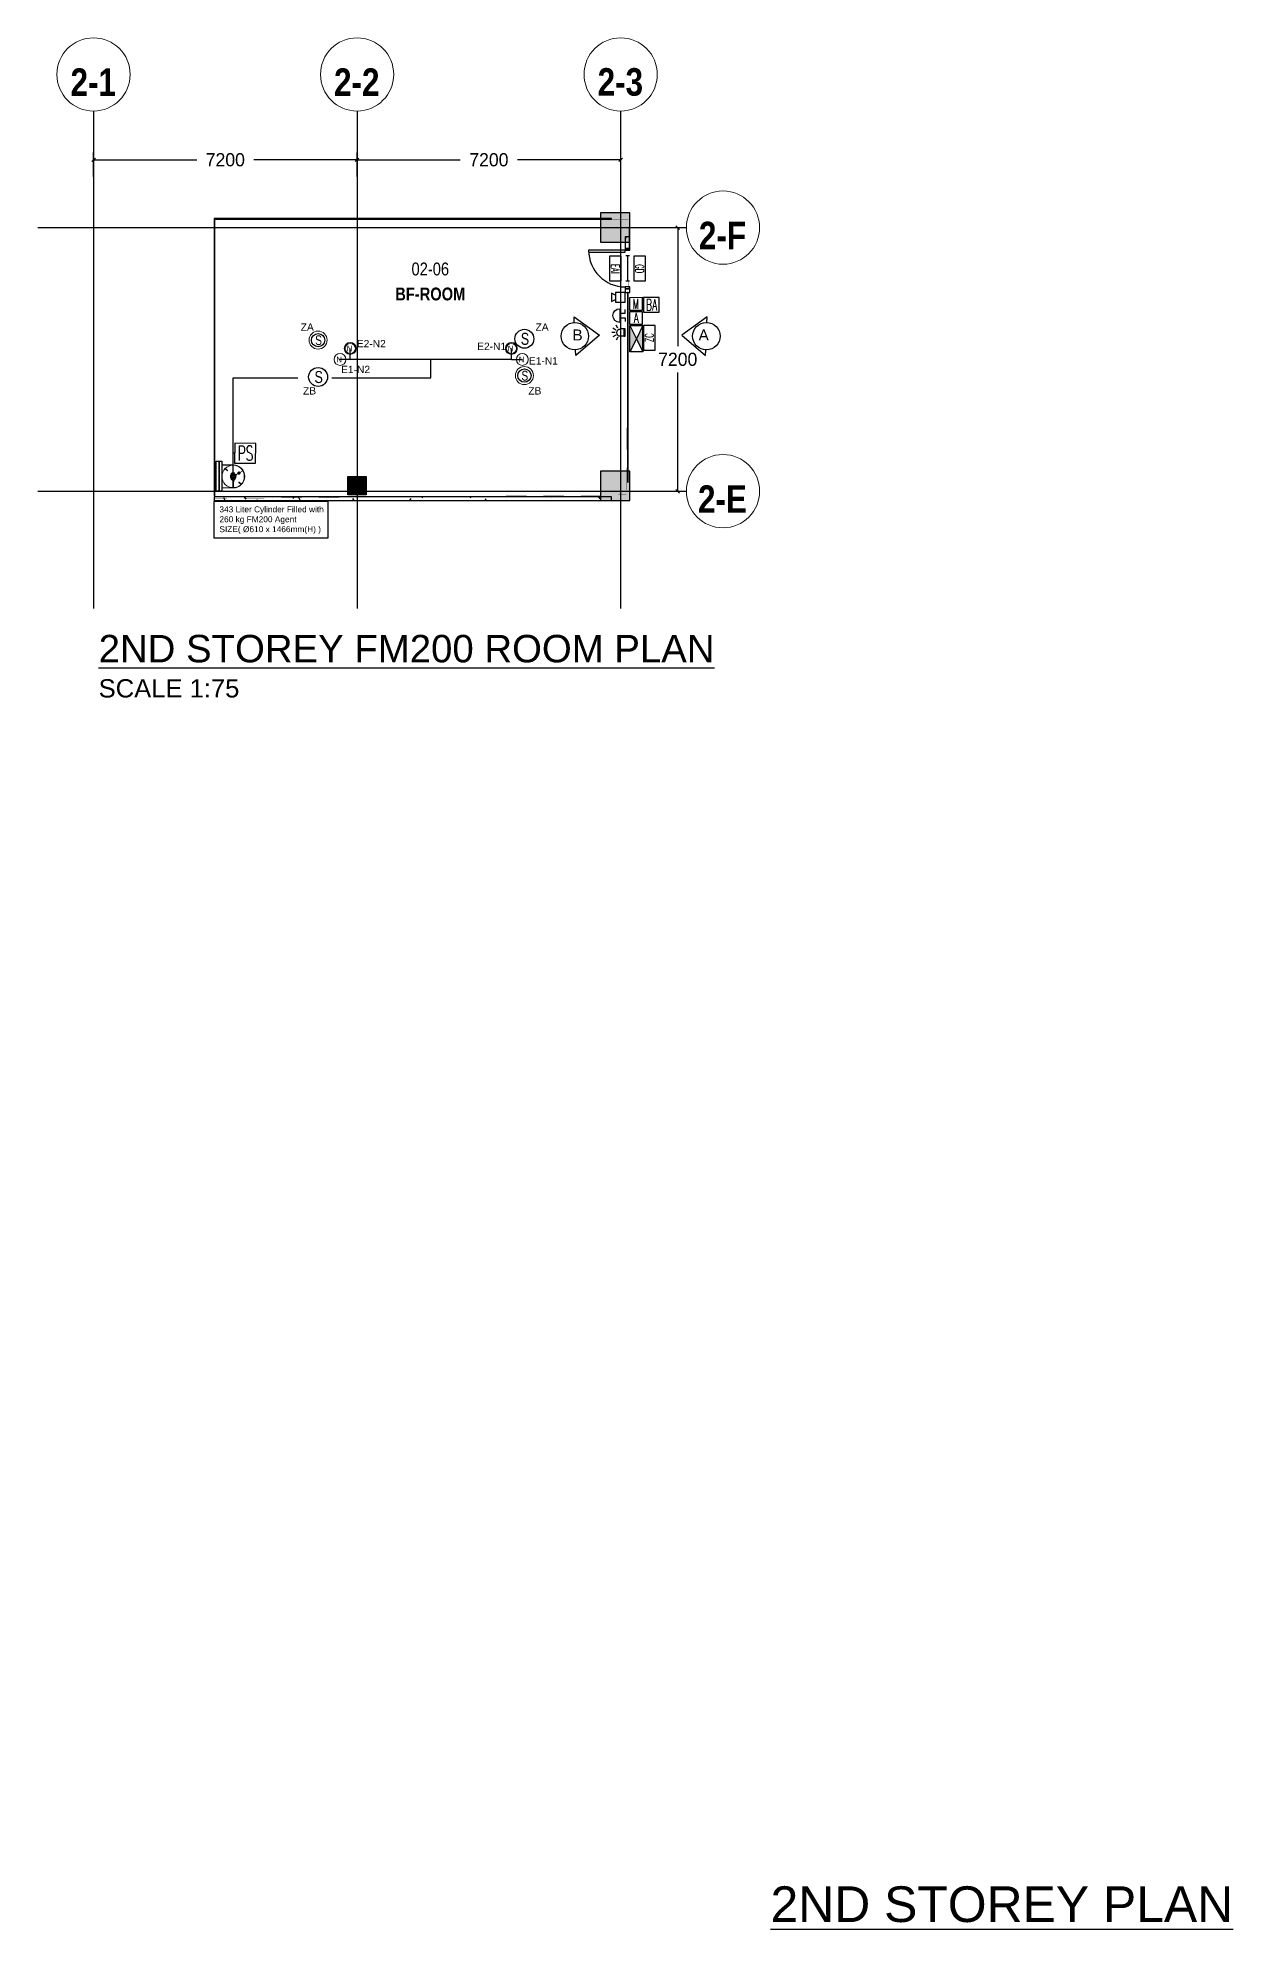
# Model space of a CAD drawing. Header units: millimetres. Extents: x -20146070 to 165023, y -3349561 to 35447.
# Drawn here: x -297721 to -265066, y -85701 to -34042 of the extents above; entities that cross this region are included whole.
import ezdxf
from ezdxf import colors
from ezdxf.entities.mleader import LeaderData, LeaderLine
from ezdxf.enums import TextEntityAlignment as Align
from ezdxf.math import Vec2, Vec3

# ---------------------------------------------------------------- set-up
doc = ezdxf.new("R2010")
doc.units = ezdxf.units.MM
doc.header["$LTSCALE"] = 50
doc.header["$PDMODE"] = 35
for name, pattern in [('CONTINOUS', [0]), ('Hidden', [7.14375, 4.7625, -2.38125]), ('PLANS_66kv_2018910_BASE FLOOR PLANS$0$CONTINOUS', [0]), ('PLANS_66kv_2018910_BASE FLOOR PLANS$0$PHANTOM', [2.5, 1.25, -0.25, 0.25, -0.25, 0.25, -0.25])]:
    doc.linetypes.add(name, pattern=pattern)
doc.layers.get('Defpoints').update_dxf_attribs({"color": 8, "lineweight": 9})
for name, color, linetype in [('ASPL- FM200-DEVICES', 8, 'Continuous'), ('BLK 2 - 1ST  2ND STOREY PLAN 031023$0$1599_DB_A_BLK2_HQ_R21-2ND STOREY 20230517--$0$A-_WALL----_H-1', 8, 'Continuous'), ('F--FM 200 Cylinder', 8, 'Continuous'), ('FM200SYS', 3, 'Hidden'), ('M-_FM200 PIPE', 1, 'Continuous'), ('M-_FM200---_A-_N', 7, 'Continuous'), ('M_FIREALAM-_E-', 10, 'Continuous'), ('M_FM 200 Cylinder', 1, 'Continuous'), ('NW-DIM', 7, 'Continuous'), ('NW_ARCHI', 9, 'Continuous'), ('NW_ARCHI RM NAME', 7, 'Continuous'), ('NW_FM200', 1, 'Continuous'), ('NW_GRID LINE', 8, 'Continuous'), ('PIPING', 141, 'Continuous'), ('PLANS_66kv_2018910_BASE FLOOR PLANS$0$A-_DRIVEWAY-_E-N', 6, 'Continuous')]:
    doc.layers.add(name, color=color, linetype=linetype)
for name, color, linetype, lineweight in [('M-_FIRE----_E-', 1, 'Continuous', 30), ('M-_FIREHEAT_E-', 1, 'Continuous', 30), ('PLANS_66kv_2018910_BASE FLOOR PLANS$0$A-_SECLINE--_E-', 7, 'PLANS_66kv_2018910_BASE FLOOR PLANS$0$PHANTOM', 40), ('S-_ANOTGRID_E', 8, 'Continuous', 9)]:
    doc.layers.add(name, color=color, linetype=linetype, lineweight=lineweight)
doc.styles.add('Arial Narrow_1', font='ARIALN.TTF', dxfattribs={"height": 500})
doc.styles.add('Arial Narrow_B', font='ARIALNB.TTF', dxfattribs={"height": 750})
doc.styles.add('Arial Narrow_B_1', font='ARIALNB.TTF', dxfattribs={"height": 500})
doc.styles.add('PLANS_66kv_2018910_BASE FLOOR PLANS$0$Standard', font='arial.ttf')
doc.styles.add('RomanS', font='romans__.ttf', dxfattribs={"width": 0.75, "height": 40})
doc.styles.add('simplex', font='simplex.shx', dxfattribs={"width": 0.6})
doc.linetypes.add('DRY_RISER', pattern='A,0.5,-0.2,["DR",Standard,S=0.1,R=0,X=-0.05,Y=-0.05],-0.2', length=0.9)
doc.dimstyles.new('DI 200', dxfattribs={"dimscale": 2000, "dimtxt": 0.18, "dimasz": 0.05, "dimexe": 0.1, "dimexo": 0.065, "dimgap": 0.09, "dimtad": 0, "dimtih": 1, "dimtoh": 1, "dimdec": 0, "dimzin": 0, "dimdsep": 46, "dimtxsty": 'Standard', "dimblk": 'OBLIQUE', "dimcen": 0.09, "dimse2": 1, "dimadec": 0, "dimazin": 0, "dimtfac": 1, "dimtdec": 0, "dimtofl": 0, "dimtmove": 2, "dimatfit": 3, "dimldrblk": 'DOTBLANK', "dimfxl": 1, "dimtolj": 1, "dimtzin": 0, "dimarcsym": 0})
pattern_1 = [(0, (-288619.72, 4e-11), (1016, 254), [83.82, -678.18, 83.82, -678.18, -4064]), (0, (-288619.72, 4e-11), (1016, 254), [-1524, 83.82, -1440.18, 83.82, -678.18, -1778]), (0, (-288619.72, 4e-11), (1016, 254), [-3810, 83.82, -424.18, 83.82, -1186.18]), (120, (-288238.72, 127), (-727.9705, 752.8818), [83.82, -678.18, 83.82, -678.18, -4064]), (120, (-288238.72, 127), (-727.9705, 752.8818), [-1524, 83.82, -1440.18, 83.82, -678.18, -1778]), (120, (-288238.72, 127), (-727.9705, 752.8818), [-3810, 83.82, -424.18, 83.82, -1186.18]), (240, (-288111.72, 635), (-288.0295, -1006.8818), [83.82, -678.18, 83.82, -678.18, -4064]), (240, (-288111.72, 635), (-288.0295, -1006.8818), [-1524, 83.82, -1440.18, 83.82, -678.18, -1778]), (240, (-288111.72, 635), (-288.0295, -1006.8818), [-3810, 83.82, -424.18, 83.82, -1186.18])]
pattern_2 = [(0, (-271507.42, -2e-08), (1016, 254), [83.82, -678.18, 83.82, -678.18, -4064]), (0, (-271507.42, -2e-08), (1016, 254), [-1524, 83.82, -1440.18, 83.82, -678.18, -1778]), (0, (-271507.42, -2e-08), (1016, 254), [-3810, 83.82, -424.18, 83.82, -1186.18]), (120, (-271126.42, 127), (-727.9705, 752.8818), [83.82, -678.18, 83.82, -678.18, -4064]), (120, (-271126.42, 127), (-727.9705, 752.8818), [-1524, 83.82, -1440.18, 83.82, -678.18, -1778]), (120, (-271126.42, 127), (-727.9705, 752.8818), [-3810, 83.82, -424.18, 83.82, -1186.18]), (240, (-270999.42, 635), (-288.0295, -1006.8818), [83.82, -678.18, 83.82, -678.18, -4064]), (240, (-270999.42, 635), (-288.0295, -1006.8818), [-1524, 83.82, -1440.18, 83.82, -678.18, -1778]), (240, (-270999.42, 635), (-288.0295, -1006.8818), [-3810, 83.82, -424.18, 83.82, -1186.18])]

msp = doc.modelspace()

# ---------------------------------------------------------------- texts
at = {"layer": 'FM200SYS', "color": 1, "lineweight": 9, "char_height": 148.3, "width": 463.712, "attachment_point": 1, "rotation": 180}
for insert in [(-289415.1, -42902.5, 306774.9), (-289134.2, -42602.5, 306774.9), (-284734.2, -42602.5, 306774.9), (-284434.2, -42902.5, 306774.9)]:
    msp.add_mtext('N', dxfattribs=dict(at, insert=insert))
at = {"layer": 'M-_FM200---_A-_N', "color": 0, "lineweight": -3, "ltscale": 300, "char_height": 200, "attachment_point": 1}
for s, insert in [('{\\f@Arial Unicode MS|b0|i0|c0|p34;ZA}', (-290538.3, -41841.5)), ('{\\f@Arial Unicode MS|b0|i0|c0|p34;ZA}', (-284123.6, -41841.5)), ('{\\f@Arial Unicode MS|b0|i0|c0|p34;E2-N2}', (-289006, -42294.2)), ('{\\f@Arial Unicode MS|b0|i0|c0|p34;E2-N1}', (-285718.5, -42367.9)), ('{\\f@Arial Unicode MS|b0|i0|c0|p34;E1-N1}', (-284304, -42765)), ('{\\f@Arial Unicode MS|b0|i0|c0|p34;E1-N2}', (-289435.7, -42999.4)), ('{\\f@Arial Unicode MS|b0|i0|c0|p34;ZB}', (-290475.4, -43583.9)), ('{\\f@Arial Unicode MS|b0|i0|c0|p34;ZB}', (-284320.9, -43583.9))]:
    msp.add_mtext_dynamic_manual_height_columns(s, width=743.082, gutter_width=928.6, heights=[0], dxfattribs=dict(at, insert=insert))
at = {"layer": 'M_FM 200 Cylinder', "color": 0, "lineweight": -3, "ltscale": 300, "attachment_point": 1}
for s, width, gutter_width, insert, char_height in [('{\\fArial|b0|i0|c0|p34;343 Liter Cylinder Filled with 260 kg FM200 Agent\\PSIZE( %%C610 x 1466mm(H) )}', 3228.293, 1160.7, (-292759.8, -46839.3), 162.498), ('{\\fArial|b0|i0|c0|p34;\\L2ND STOREY FM200 ROOM PLAN}', 20654.231, 6964.2, (-296058.6, -50349.6), 750), ('{\\fArial|b0|i0|c0|p34;SCALE 1:75}', 20654.231, 6964.2, (-296058.6, -51559.6), 500), ('{\\fArial|b0|i0|c0|p34;\\L2ND STOREY PLAN}', 20654.231, 6964.2, (-277704.6, -84531.3), 974.99)]:
    msp.add_mtext_dynamic_manual_height_columns(s, width=width, gutter_width=gutter_width, heights=[0], dxfattribs=dict(at, insert=insert, char_height=char_height))
at = {"layer": 'NW_ARCHI RM NAME', "char_height": 350, "line_spacing_factor": 0.949189}
for s, insert, width, attachment_point, style in [('\\pt2222.5,4445,6667.5,8890,11112.5,13335,15557.5,17780,20002.5,22225,24447.5,26670,28892.5,31115,33337.5,35560,37782.5,40005,42227.5,44450,46672.5,48895,51117.5,53340,55562.5,57785,60007.5,62230,64452.5,66675,68897.5,71120;02-06', (-286999.2, -40180.3), 1537.5, 2, 'Arial Narrow_1'), ('\\pt2222.5,4445,6667.5,8890,11112.5,13335,15557.5,17780,20002.5,22225,24447.5,26670,28892.5,31115,33337.5,35560,37782.5,40005,42227.5,44450,46672.5,48895,51117.5,53340,55562.5,57785,60007.5,62230,64452.5,66675,68897.5,71120;BF-ROOM', (-286999.2, -41218), 2777.5, 8, 'Arial Narrow_B_1')]:
    msp.add_mtext(s, dxfattribs=dict(at, insert=insert, width=width, attachment_point=attachment_point, style=style))
at = {"layer": 'NW_GRID LINE', "char_height": 750, "attachment_point": 5, "line_spacing_factor": 0.949189, "style": 'Arial Narrow_B'}
for s, insert, width in [('\\pt2499.9975,5000.0025,7500,9999.9975,12500.0025,15000,17499.9975,20000.0025,22500,24999.9975,27500.0025,30000,32499.9975,35000.0025,37500,39999.9975,42500.0025,45000,47499.9975,50000.0025,52500,54999.9975,57500.0025,60000,62499.9975,65000.0025,67500,69999.9975,72500.0025,75000,77499.9975,80000.0025;2-1', (-296207.5, -35251.1), 1257.5), ('\\pt2499.9975,5000.0025,7500,9999.9975,12500.0025,15000,17499.9975,20000.0025,22500,24999.9975,27500.0025,30000,32499.9975,35000.0025,37500,39999.9975,42500.0025,45000,47499.9975,50000.0025,52500,54999.9975,57500.0025,60000,62499.9975,65000.0025,67500,69999.9975,72500.0025,75000,77499.9975,80000.0025;2-2', (-289007.5, -35251.1), 1257.5), ('\\pt2499.9975,5000.0025,7500,9999.9975,12500.0025,15000,17499.9975,20000.0025,22500,24999.9975,27500.0025,30000,32499.9975,35000.0025,37500,39999.9975,42500.0025,45000,47499.9975,50000.0025,52500,54999.9975,57500.0025,60000,62499.9975,65000.0025,67500,69999.9975,72500.0025,75000,77499.9975,80000.0025;2-3', (-281807.5, -35251.1), 1257.5), ('\\pt2499.9975,5000.0025,7500,9999.9975,12500.0025,15000,17499.9975,20000.0025,22500,24999.9975,27500.0025,30000,32499.9975,35000.0025,37500,39999.9975,42500.0025,45000,47499.9975,50000.0025,52500,54999.9975,57500.0025,60000,62499.9975,65000.0025,67500,69999.9975,72500.0025,75000,77499.9975,80000.0025;2-F', (-279017.8, -39440.3), 1307.5), ('\\pt2499.9975,5000.0025,7500,9999.9975,12500.0025,15000,17499.9975,20000.0025,22500,24999.9975,27500.0025,30000,32499.9975,35000.0025,37500,39999.9975,42500.0025,45000,47499.9975,50000.0025,52500,54999.9975,57500.0025,60000,62499.9975,65000.0025,67500,69999.9975,72500.0025,75000,77499.9975,80000.0025;2-E', (-279017.8, -46640.3), 1357.5)]:
    msp.add_mtext(s, dxfattribs=dict(at, insert=insert, width=width))
at = {"layer": 'PLANS_66kv_2018910_BASE FLOOR PLANS$0$A-_DRIVEWAY-_E-N', "color": 7, "char_height": 300, "width": 1249.926, "style": 'PLANS_66kv_2018910_BASE FLOOR PLANS$0$Standard'}
for s, insert, attachment_point in [('B', (-283115.8, -42007.9), 1), ('A', (-279390.8, -42007.9), 3)]:
    msp.add_mtext(s, dxfattribs=dict(at, insert=insert, attachment_point=attachment_point))

# ---------------------------------------------------------------- blocks, each defined once
blk = doc.blocks.new('Grid - 4 mm Dia-236334-BLK2 2ND STOREY DOOR SCHEDULE')
at = {"layer": 'S-_ANOTGRID_E'}
blk.add_circle((0, 0), 4, dxfattribs=at)
blk = doc.blocks.new('343')
at = {"layer": 'ASPL- FM200-DEVICES', "color": 1, "lineweight": 5}
for p, q in [((-38690, -128631), (-38388, -128631)), ((-38384, -128627), (-38384, -128590)), ((-38384, -128590), (-38380, -128590)), ((-38380, -128590), (-38380, -128627)), ((-38875, -128839), (-38954, -128793)), ((-38865, -129112), (-38904, -129152)), ((-38896, -129160), (-38857, -129120)), ((-38871, -128841), (-38848, -128828)), ((-38871, -128867), (-38871, -128841)), ((-38848, -128881), (-38871, -128867)), ((-38857, -129104), (-38865, -129112)), ((-38855, -129103), (-38857, -129104)), ((-38848, -129112), (-38857, -129120)), ((-38848, -128828), (-38826, -128841)), ((-38826, -128867), (-38848, -128881)), ((-38848, -129112), (-38847, -129111)), ((-38826, -128841), (-38826, -128867)), ((-38771, -128899), (-38822, -128869)), ((-38771, -128895), (-38766, -128894)), ((-38771, -128935), (-38771, -128895)), ((-38771, -128895), (-38771, -128936)), ((-38771, -128936), (-38766, -128937)), ((-38766, -128894), (-38766, -128937)), ((-38766, -128894), (-38766, -128937)), ((-38766, -128894), (-38766, -128894)), ((-38766, -128937), (-38766, -128937)), ((-38763, -128941), (-38764, -128941)), ((-38764, -128944), (-38764, -128944)), ((-38764, -128947), (-38764, -128947)), ((-38764, -128950), (-38763, -128950)), ((-38758, -128941), (-38763, -128941)), ((-38763, -128950), (-38758, -128950)), ((-38762, -128891), (-38762, -128927)), ((-38761, -128891), (-38762, -128891)), ((-38761, -128922), (-38761, -128891)), ((-38760, -128921), (-38759, -128921)), ((-38759, -128970), (-38760, -128970)), ((-38759, -128893), (-38759, -128917)), ((-38756, -128908), (-38759, -128906)), ((-38759, -128908), (-38754, -128908)), ((-38759, -128909), (-38755, -128909)), ((-38759, -128916), (-38758, -128916)), ((-38759, -128918), (-38758, -128919)), ((-38759, -128921), (-38754, -128922)), ((-38754, -128970), (-38759, -128970)), ((-38758, -128973), (-38759, -128973)), ((-38757, -128915), (-38758, -128915)), ((-38757, -128941), (-38758, -128941)), ((-38758, -128941), (-38758, -128942)), ((-38758, -128949), (-38758, -128950)), ((-38758, -128950), (-38757, -128950)), ((-38758, -128976), (-38757, -128976)), ((-38755, -128913), (-38756, -128912)), ((-38756, -128979), (-38755, -128979)), ((-38749, -128912), (-38755, -128913)), ((-38755, -128979), (-38749, -128979)), ((-38753, -128921), (-38754, -128922)), ((-38754, -128922), (-38752, -128922)), ((-38752, -128969), (-38754, -128970)), ((-38754, -128970), (-38753, -128971)), ((-38749, -128943), (-38750, -128943)), ((-38750, -128949), (-38749, -128949)), ((-38748, -128913), (-38749, -128912)), ((-38749, -128912), (-38749, -128914)), ((-38749, -128978), (-38749, -128979)), ((-38749, -128979), (-38748, -128978)), ((-38744, -128920), (-38743, -128920)), ((-38743, -128971), (-38744, -128971)), ((-38733, -128885), (-38742, -128885)), ((-38742, -128885), (-38742, -128892)), ((-38742, -128893), (-38742, -128894)), ((-38742, -128998), (-38742, -128998)), ((-38740, -128914), (-38741, -128914)), ((-38741, -128978), (-38740, -128977)), ((-38739, -128877), (-38740, -128878)), ((-38725, -128878), (-38740, -128878)), ((-38740, -128884), (-38740, -128878)), ((-38740, -128884), (-38732, -128884)), ((-38739, -128885), (-38740, -128884)), ((-38739, -128877), (-38725, -128877)), ((-38735, -128894), (-38736, -128895)), ((-38736, -128895), (-38735, -128896)), ((-38735, -128995), (-38736, -128996)), ((-38736, -128996), (-38735, -128997)), ((-38734, -129030), (-38734, -129034)), ((-38730, -129030), (-38730, -129033)), ((-38728, -129030), (-38728, -129027)), ((-38728, -129027), (-38728, -129027)), ((-38727, -129030), (-38728, -129030)), ((-38728, -129033), (-38728, -129037)), ((-38728, -129033), (-38727, -129033)), ((-38728, -129037), (-38725, -129037)), ((-38725, -128877), (-38725, -128878)), ((-38725, -128880), (-38725, -128878)), ((-38721, -128859), (-38721, -128848)), ((-38721, -128878), (-38721, -128850)), ((-38721, -128850), (-38721, -128850)), ((-38721, -128859), (-38721, -128878)), ((-38721, -128878), (-38721, -128894)), ((-38719, -128894), (-38721, -128894)), ((-38721, -128895), (-38720, -128896)), ((-38720, -128995), (-38721, -128996)), ((-38721, -128997), (-38719, -128997)), ((-38721, -128997), (-38721, -129013)), ((-38721, -129013), (-38721, -129033)), ((-38721, -129041), (-38721, -129013)), ((-38721, -129043), (-38721, -129033)), ((-38721, -129041), (-38721, -129041)), ((-38690, -128847), (-38719, -128847)), ((-38719, -128847), (-38719, -128858)), ((-38719, -128858), (-38690, -128858)), ((-38719, -128878), (-38719, -128858)), ((-38690, -128878), (-38719, -128878)), ((-38719, -128894), (-38719, -128878)), ((-38719, -129013), (-38719, -128997)), ((-38719, -129033), (-38719, -129013)), ((-38719, -129013), (-38690, -129013)), ((-38719, -129033), (-38719, -129045)), ((-38719, -129033), (-38690, -129033)), ((-38719, -129045), (-38690, -129045)), ((-38717, -128914), (-38717, -128911)), ((-38717, -128914), (-38717, -128917)), ((-38702, -128914), (-38702, -128917)), ((-38702, -128914), (-38678, -128914)), ((-38678, -128917), (-38702, -128917)), ((-38702, -128917), (-38702, -128923)), ((-38700, -128986), (-38681, -128986)), ((-38700, -128991), (-38700, -128986)), ((-38700, -129001), (-38700, -128998)), ((-38681, -129001), (-38700, -129001)), ((-38698, -129001), (-38698, -129003)), ((-38682, -129003), (-38698, -129003)), ((-38697, -129001), (-38697, -129003)), ((-38696, -129011), (-38696, -129003)), ((-38684, -129011), (-38696, -129011)), ((-38388, -128635), (-38690, -128635)), ((-38690, -128635), (-38690, -128639)), ((-38690, -128847), (-38690, -128858)), ((-38661, -128847), (-38690, -128847)), ((-38690, -128858), (-38690, -128847)), ((-38661, -128858), (-38690, -128858)), ((-38690, -128878), (-38690, -128858)), ((-38690, -128858), (-38690, -128878)), ((-38690, -128892), (-38690, -128878)), ((-38661, -128878), (-38690, -128878)), ((-38690, -128878), (-38690, -128892)), ((-38690, -129013), (-38690, -129011)), ((-38690, -129011), (-38690, -129013)), ((-38690, -129033), (-38690, -129013)), ((-38690, -129013), (-38661, -129013)), ((-38690, -129013), (-38690, -129033)), ((-38690, -129033), (-38690, -129045)), ((-38661, -129033), (-38690, -129033)), ((-38690, -129045), (-38690, -129033)), ((-38690, -129045), (-38661, -129045)), ((-38684, -129011), (-38684, -129003)), ((-38683, -129003), (-38683, -129001)), ((-38682, -129001), (-38682, -129003)), ((-38681, -128991), (-38681, -128986)), ((-38681, -129001), (-38681, -128998)), ((-38678, -128917), (-38678, -128914)), ((-38678, -128917), (-38678, -128923)), ((-38663, -128911), (-38663, -128914)), ((-38663, -128914), (-38663, -128917)), ((-38661, -128858), (-38661, -128847)), ((-38661, -128858), (-38661, -128878)), ((-38661, -128878), (-38661, -128894)), ((-38660, -128894), (-38661, -128894)), ((-38661, -128997), (-38660, -128997)), ((-38661, -128997), (-38661, -129013)), ((-38661, -129013), (-38661, -129033)), ((-38661, -129045), (-38661, -129033)), ((-38660, -128848), (-38660, -128859)), ((-38660, -128878), (-38660, -128859)), ((-38660, -128894), (-38660, -128878)), ((-38660, -128896), (-38659, -128895)), ((-38659, -128996), (-38660, -128995)), ((-38660, -129013), (-38660, -128997)), ((-38660, -129033), (-38660, -129013)), ((-38660, -129033), (-38660, -129043)), ((-38659, -128853), (-38648, -128853)), ((-38659, -128865), (-38648, -128865)), ((-38659, -128876), (-38648, -128876)), ((-38659, -129015), (-38648, -129015)), ((-38659, -129027), (-38648, -129027)), ((-38659, -129038), (-38648, -129038)), ((-38647, -128859), (-38647, -128853)), ((-38647, -128858), (-38637, -128858)), ((-38637, -128859), (-38647, -128859)), ((-38647, -128870), (-38647, -128859)), ((-38647, -128870), (-38637, -128870)), ((-38647, -128876), (-38647, -128870)), ((-38647, -128871), (-38637, -128871)), ((-38647, -129021), (-38647, -129015)), ((-38647, -129020), (-38637, -129020)), ((-38637, -129021), (-38647, -129021)), ((-38647, -129032), (-38647, -129021)), ((-38647, -129032), (-38637, -129032)), ((-38647, -129038), (-38647, -129032)), ((-38647, -129033), (-38637, -129033)), ((-38644, -128895), (-38645, -128894)), ((-38645, -128896), (-38644, -128895)), ((-38644, -128996), (-38645, -128995)), ((-38645, -128997), (-38644, -128996)), ((-38639, -128914), (-38640, -128914)), ((-38640, -128977), (-38639, -128978)), ((-38639, -128894), (-38638, -128893)), ((-38638, -128998), (-38639, -128998)), ((-38637, -128871), (-38637, -128858)), ((-38637, -128920), (-38636, -128920)), ((-38636, -128971), (-38637, -128971)), ((-38637, -129033), (-38637, -129020)), ((-38631, -128912), (-38632, -128913)), ((-38632, -128978), (-38631, -128979)), ((-38631, -128914), (-38631, -128912)), ((-38625, -128913), (-38631, -128912)), ((-38630, -128943), (-38631, -128943)), ((-38631, -128949), (-38630, -128949)), ((-38631, -128979), (-38631, -128978)), ((-38631, -128979), (-38625, -128979)), ((-38628, -128922), (-38627, -128922)), ((-38627, -128970), (-38628, -128969)), ((-38627, -128922), (-38627, -128921)), ((-38627, -128922), (-38621, -128921)), ((-38627, -128971), (-38627, -128970)), ((-38621, -128970), (-38627, -128970)), ((-38624, -128912), (-38625, -128913)), ((-38625, -128979), (-38624, -128979)), ((-38622, -128941), (-38624, -128941)), ((-38624, -128950), (-38622, -128950)), ((-38622, -128915), (-38623, -128915)), ((-38623, -128976), (-38622, -128976)), ((-38622, -128919), (-38621, -128918)), ((-38622, -128942), (-38622, -128941)), ((-38617, -128941), (-38622, -128941)), ((-38622, -128950), (-38622, -128949)), ((-38622, -128950), (-38617, -128950)), ((-38621, -128973), (-38622, -128973)), ((-38621, -128921), (-38620, -128921)), ((-38620, -128970), (-38621, -128970)), ((-38616, -128941), (-38617, -128941)), ((-38616, -128944), (-38617, -128944)), ((-38617, -128947), (-38616, -128947)), ((-38617, -128950), (-38616, -128950)), ((-38532, -128779), (-38533, -128780)), ((-38532, -128779), (-38524, -128771)), ((-38525, -128788), (-38524, -128787)), ((-38484, -128732), (-38524, -128771)), ((-38524, -128787), (-38515, -128779)), ((-38515, -128779), (-38476, -128740)), ((-38477, -128724), (-38478, -128725)), ((-38470, -128734), (-38469, -128732)), ((-38910, -129158), (-38911, -129158)), ((-38903, -129166), (-38902, -129166)), ((-38690, -129252), (-38690, -129256)), ((-38690, -129256), (-38388, -129256)), ((-38388, -129260), (-38690, -129260)), ((-38384, -129302), (-38384, -129264)), ((-38384, -129302), (-38380, -129302)), ((-38380, -129302), (-38384, -129302)), ((-38380, -129264), (-38380, -129302))]:
    blk.add_line(p, q, dxfattribs=at)
for centre, radius in [((-38690, -128946), 306), ((-38690, -128946), 305), ((-38690, -128946), 305), ((-38848, -128854), 16.5), ((-38848, -128854), 12.7), ((-38690, -128946), 53.3), ((-38690, -128946), 50.3), ((-38690, -128946), 46.7)]:
    blk.add_circle(centre, radius, dxfattribs=at)
for centre, radius, start, end in [((-38690, -128946), 315, 90, 270), ((-38388, -128627), 7.91, 270, 0), ((-38388, -128627), 3.81, 270, 0), ((-38690, -128946), 310, 90, 270), ((-38690, -128946), 307, 90, 270), ((-38848, -128854), 24.8, 156.962, 203.038), ((-38848, -128854), 24.8, 96.962, 143.038), ((-38848, -128854), 24.8, 216.962, 263.038), ((-38851, -129107), 5.71, 315, 135), ((-38848, -128854), 24.8, 36.962, 83.038), ((-38848, -128854), 24.8, 276.962, 323.038), ((-38848, -128854), 24.8, 336.962, 23.038), ((-38771, -128895), 0.305, 100, 180), ((-38771, -128935), 0.305, 180, 260), ((-38762, -128895), 3.81, 90, 166.1135), ((-38762, -128936), 3.81, 193.8865, 236.5847), ((-38690, -128946), 74.3, 160.4767, 176.71), ((-38763, -128944), 1.22, 95, 178.6377), ((-38690, -128946), 74.3, 178.6377, 181.3623), ((-38690, -128946), 73.5, 178.6377, 181.3623), ((-38763, -128947), 1.22, 181.3623, 265), ((-38690, -128946), 74.3, 183.29, 199.5233), ((-38690, -128946), 73.1, 160.4767, 176.71), ((-38690, -128946), 73.1, 183.29, 199.5233), ((-38761, -128893), 1.9, 0, 90), ((-38690, -128946), 74.3, 155.5211, 158.4924), ((-38758, -128919), 1.22, 158.4924, 265), ((-38758, -128972), 1.22, 95, 201.5076), ((-38690, -128946), 74.3, 201.5076, 204.4789), ((-38757, -128915), 1.22, 95, 155.5211), ((-38690, -128946), 73.5, 155.5211, 158.4924), ((-38690, -128946), 67.9, 159.3409, 176.0724), ((-38758, -128941), 1.22, 275, 356.0724), ((-38758, -128950), 1.22, 3.9276, 85), ((-38690, -128946), 67.9, 183.9276, 200.6591), ((-38690, -128946), 73.5, 201.5076, 204.4789), ((-38757, -128976), 1.22, 204.4789, 265), ((-38690, -128946), 74.3, 134.8094, 153.3), ((-38690, -128946), 74.3, 206.7, 225.1906), ((-38690, -128946), 73.1, 134.8094, 153.3), ((-38690, -128946), 73.1, 206.7, 225.1906), ((-38754, -128922), 1.22, 339.3409, 85), ((-38754, -128970), 1.22, 275, 20.6591), ((-38750, -128940), 1.22, 275, 354.9327), ((-38690, -128946), 59.8, 177.1699, 182.8301), ((-38750, -128951), 1.22, 5.0673, 85), ((-38690, -128946), 67.9, 132.2927, 150.5578), ((-38749, -128912), 1.22, 275, 330.5578), ((-38690, -128946), 59, 155.2153, 176.5534), ((-38690, -128946), 59, 177.1699, 182.8301), ((-38690, -128946), 59, 183.4466, 204.7847), ((-38749, -128979), 1.22, 29.4422, 85), ((-38690, -128946), 67.9, 209.4422, 227.7073), ((-38690, -128946), 57.8, 121.73, 238.27), ((-38746, -128922), 1.22, 337.2998, 85), ((-38746, -128969), 1.22, 275, 22.7002), ((-38690, -128946), 59.8, 147.7717, 154.554), ((-38690, -128946), 59.8, 205.446, 212.2283), ((-38690, -128946), 59, 147.7717, 154.554), ((-38690, -128946), 59, 205.446, 212.2283), ((-38690, -128946), 59, 121.73, 147.0328), ((-38740, -128911), 1.22, 275, 325.4259), ((-38690, -128946), 59, 212.9672, 238.27), ((-38740, -128980), 1.22, 34.5741, 85), ((-38690, -128946), 45.7, 282.0247, 257.9753), ((-38690, -128946), 43.8, 128.6599, 225.9208), ((-38690, -128946), 42.2, 130.4192, 251.3187), ((-38690, -128946), 41.9, 130.7751, 255.0656), ((-38709, -128865), 19.2, 129.7151, 226.1397), ((-38709, -129027), 19.2, 133.8603, 230.2849), ((-38719, -128848), 1.22, 90, 180), ((-38722, -128877), 1.22, 294.8206, 0), ((-38722, -128894), 1.22, 301.73, 0), ((-38690, -128946), 43.8, 225.9208, 257.4441), ((-38722, -128997), 1.22, 0, 58.27), ((-38722, -129014), 1.22, 0, 65.1794), ((-38719, -129043), 1.22, 180, 270), ((-38722, -128894), 2.44, 301.73, 0), ((-38722, -128997), 2.44, 0, 58.27), ((-38690, -128946), 43.8, 52.2553, 127.7447), ((-38690, -128946), 41.9, 283.1366, 49.2249), ((-38690, -128946), 43.8, 282.5559, 314.0792), ((-38690, -128946), 42.2, 285.8537, 49.5808), ((-38690, -128946), 43.8, 314.0792, 51.3401), ((-38661, -128848), 1.22, 0, 90), ((-38658, -128894), 2.44, 180, 238.27), ((-38658, -128997), 2.44, 121.73, 180), ((-38661, -129043), 1.22, 270, 0), ((-38658, -128877), 1.22, 180, 245.1794), ((-38658, -128894), 1.22, 180, 238.27), ((-38690, -128946), 57.8, 301.73, 58.27), ((-38658, -128997), 1.22, 121.73, 180), ((-38658, -129014), 1.22, 114.8206, 180), ((-38690, -128946), 59, 32.9672, 58.27), ((-38690, -128946), 59, 301.73, 327.0328), ((-38690, -128946), 67.9, 29.4422, 47.7073), ((-38690, -128946), 67.9, 312.2927, 330.5578), ((-38640, -128911), 1.22, 214.5741, 265), ((-38640, -128980), 1.22, 95, 145.4259), ((-38690, -128946), 59, 25.446, 32.2283), ((-38690, -128946), 59, 327.7717, 334.554), ((-38690, -128946), 73.1, 26.7, 45.1906), ((-38690, -128946), 59.8, 25.446, 32.2283), ((-38690, -128946), 59.8, 327.7717, 334.554), ((-38690, -128946), 73.1, 314.8094, 333.3), ((-38690, -128946), 74.3, 26.7, 45.1906), ((-38690, -128946), 74.3, 314.8094, 333.3), ((-38690, -128946), 59, 3.4466, 24.7847), ((-38634, -128922), 1.22, 95, 202.7002), ((-38690, -128946), 59, 335.2153, 356.5534), ((-38634, -128969), 1.22, 157.2998, 265), ((-38631, -128912), 1.22, 209.4422, 265), ((-38631, -128979), 1.22, 95, 150.5578), ((-38630, -128940), 1.22, 185.0673, 265), ((-38690, -128946), 59, 357.1699, 2.8301), ((-38630, -128951), 1.22, 95, 174.9327), ((-38690, -128946), 59.8, 357.1699, 2.8301), ((-38627, -128922), 1.22, 95, 200.6591), ((-38627, -128970), 1.22, 159.3409, 265), ((-38690, -128946), 67.9, 3.9276, 20.6591), ((-38690, -128946), 67.9, 339.3409, 356.0724), ((-38622, -128941), 1.22, 183.9276, 265), ((-38622, -128950), 1.22, 95, 176.0724), ((-38624, -128915), 1.22, 24.4789, 85), ((-38690, -128946), 73.5, 21.5076, 24.4789), ((-38690, -128946), 73.5, 335.5211, 338.4924), ((-38624, -128976), 1.22, 275, 335.5211), ((-38690, -128946), 74.3, 21.5076, 24.4789), ((-38622, -128919), 1.22, 275, 21.5076), ((-38622, -128972), 1.22, 338.4924, 85), ((-38690, -128946), 74.3, 335.5211, 338.4924), ((-38690, -128946), 73.1, 3.29, 19.5233), ((-38690, -128946), 73.1, 340.4767, 356.71), ((-38690, -128946), 74.3, 3.29, 19.5233), ((-38690, -128946), 74.3, 340.4767, 356.71), ((-38617, -128944), 1.22, 1.3623, 85), ((-38690, -128946), 73.5, 358.6377, 1.3623), ((-38617, -128947), 1.22, 275, 358.6377), ((-38690, -128946), 74.3, 358.6377, 1.3623), ((-38529, -128784), 5.71, 135, 315), ((-38480, -128736), 5.71, 315, 135), ((-38473, -128728), 5.71, 315, 135), ((-38900, -129156), 5.71, 135, 315), ((-38388, -129264), 7.91, 0, 90), ((-38388, -129264), 3.81, 0, 90)]:
    blk.add_arc(centre, radius, start, end, dxfattribs=at)
for centre, major_axis, ratio, start_param, end_param in [((-38861, -129116), (-4.04, 4.04), 0.832962, 3.141593, 6.283185), ((-38852, -129108), (-4.04, 4.04), 0.832962, 3.141593, 6.283185), ((-38763, -128944), (-0.11, 1.21), 0.340158, 0, 1.532886), ((-38763, -128947), (-0.11, -1.21), 0.340158, 4.750299, 6.283185), ((-38758, -128919), (-0.11, -1.21), 0.329482, 4.615053, 6.283185), ((-38758, -128972), (-0.11, 1.21), 0.329482, 0, 1.668132), ((-38757, -128915), (-0.11, 1.21), 0.30205, 0, 1.401682), ((-38757, -128976), (-0.11, -1.21), 0.30205, 4.881503, 6.283185), ((-38756, -128941), (0.11, -1.21), 0.171944, 0, 1.543141), ((-38756, -128951), (0.11, 1.21), 0.171944, 4.740044, 6.283185), ((-38752, -128922), (0.11, 1.21), 0.178581, 4.661848, 6.283185), ((-38752, -128969), (0.11, -1.21), 0.178581, 0, 1.621337), ((-38750, -128940), (1.21, -0.11), 0.00155, 6.283185, 7.678911), ((-38750, -128940), (0.11, -1.21), 0.171834, 0, 1.541848), ((-38750, -128951), (0.11, 1.21), 0.171834, 4.741337, 6.283185), ((-38750, -128951), (1.21, 0.11), 0.00155, 4.887459, 6.283185), ((-38747, -128912), (0.11, -1.21), 0.16447, 0, 1.45563), ((-38747, -128979), (0.11, 1.21), 0.16447, 4.827555, 6.283185), ((-38746, -128922), (0.11, 1.21), 0.178444, 4.663458, 6.283185), ((-38746, -128969), (0.11, -1.21), 0.178444, 0, 1.619728), ((-38746, -128922), (1.12, -0.47), 0.007725, 0, 1.385066), ((-38746, -128969), (1.12, 0.47), 0.007725, 4.898119, 6.283186), ((-38740, -128892), (-0.826, 0.896), 0.946472, 0, 2.100107), ((-38740, -128999), (-0.826, -0.896), 0.946472, 4.183078, 6.283185), ((-38740, -128911), (0.11, -1.21), 0.164256, 0, 1.453146), ((-38740, -128980), (0.11, 1.21), 0.164256, 4.830039, 6.283185), ((-38740, -128911), (1, -0.69), 0.013723, 0, 1.368915), ((-38740, -128980), (1, 0.69), 0.013723, 4.91427, 6.283185), ((-38736, -128895), (0.82, -0.902), 0.950802, 0, 2.109566), ((-38736, -128996), (0.82, 0.902), 0.950802, 4.17362, 6.283185), ((-38732, -129030), (-1.83, 0), 0.939693, 3.141593, 6.283185), ((-38732, -129034), (-1.83, 0), 0.939693, 3.670003, 6.283185), ((-38728, -128889), (0.68, -1.01), 0.599993, 0, 1.95126), ((-38728, -129002), (0.68, 1.01), 0.599993, 4.331925, 6.283185), ((-38723, -128888), (-0.17, -1.21), 0.210979, 1.320032, 2.179897), ((-38723, -129003), (0.17, -1.21), 0.210979, 0.961696, 1.82156), ((-38722, -128889), (-0.17, -1.21), 0.210615, 1.323763, 2.178662), ((-38722, -128889), (1.22, 0), 0.275099, 4.880316, 6.283185), ((-38722, -128894), (1.22, 0), 0.205116, 4.883284, 6.283185), ((-38722, -128894), (0.64, -1.04), 0.039724, 0, 1.306369), ((-38722, -128997), (0.64, 1.04), 0.039724, 4.976816, 6.283185), ((-38722, -128997), (1.22, 0), 0.205116, 0, 1.399902), ((-38722, -129003), (1.22, 0), 0.275099, 0, 1.402869), ((-38722, -129003), (0.17, -1.21), 0.210615, 0.962931, 1.81783), ((-38719, -128859), (-1.22, 0), 0.448941, 4.712389, 6.283185), ((-38719, -128878), (1.22, 0), 0.237088, 1.570796, 3.141593), ((-38722, -128880), (1.22, 0), 0.120855, 0, 1.330686), ((-38722, -128889), (1.22, 0), 0.558658, 0, 1.315212), ((-38722, -129003), (1.22, 0), 0.558658, 4.967973, 6.283185), ((-38722, -129011), (1.22, 0), 0.120855, 4.9525, 6.283185), ((-38719, -129013), (-1.22, 0), 0.237088, 0, 1.570796), ((-38719, -129033), (-1.22, 0), 0.448941, 0, 1.570796), ((-38701, -128887), (22, 18.9), 0.855741, 3.426491, 4.034529), ((-38701, -128887), (24.5, 21.1), 0.855741, 3.504183, 4.038993), ((-38701, -128887), (27.3, 0), 0.965926, 4.669897, 4.672192), ((-38679, -128887), (22, -18.9), 0.855741, 5.390249, 5.998287), ((-38679, -128887), (27.3, 0), 0.965926, 4.752586, 4.754881), ((-38679, -128887), (24.5, -21.1), 0.855741, 5.385785, 5.920595), ((-38661, -128859), (1.22, 0), 0.448941, 0, 1.570796), ((-38661, -128878), (1.22, 0), 0.237088, 0, 1.570796), ((-38661, -129013), (-1.22, 0), 0.237088, 1.570796, 3.141593), ((-38661, -129033), (1.22, 0), 0.448941, 4.712389, 6.283185), ((-38658, -128880), (-1.22, 0), 0.120855, 4.9525, 6.283185), ((-38658, -128889), (-1.22, 0), 0.558658, 4.967973, 6.283185), ((-38658, -128889), (-1.22, 0), 0.275099, 0, 1.402869), ((-38658, -128894), (-1.22, 0), 0.205116, 0, 1.399902), ((-38658, -128997), (-1.22, 0), 0.205116, 4.883284, 6.283185), ((-38658, -129003), (-1.22, 0), 0.275099, 4.880316, 6.283185), ((-38658, -129003), (-1.22, 0), 0.558658, 0, 1.315212), ((-38658, -129011), (-1.22, 0), 0.120855, 0, 1.330686), ((-38658, -128889), (-0.17, 1.21), 0.210615, 0.962931, 1.81783), ((-38658, -128894), (-0.64, -1.04), 0.039724, 4.976816, 6.283185), ((-38658, -128997), (-0.64, 1.04), 0.039724, 0, 1.306369), ((-38658, -129003), (0.17, 1.21), 0.210615, 1.323763, 2.178662), ((-38657, -128888), (-0.17, 1.21), 0.210979, 0.961696, 1.82156), ((-38657, -129003), (0.17, 1.21), 0.210979, 1.320032, 2.179897), ((-38652, -128889), (-0.68, -1.01), 0.599993, 4.331925, 6.283185), ((-38652, -129002), (-0.68, 1.01), 0.599993, 0, 1.95126), ((-38644, -128895), (-0.82, -0.902), 0.950802, 4.17362, 6.283185), ((-38644, -128996), (-0.82, 0.902), 0.950802, 0, 2.109566), ((-38640, -128911), (-0.11, -1.21), 0.164256, 4.830039, 6.283185), ((-38640, -128911), (-1, -0.69), 0.013723, 4.91427, 6.283185), ((-38640, -128980), (-1, 0.69), 0.013723, 0, 1.368915), ((-38640, -128980), (-0.11, 1.21), 0.164256, 0, 1.453146), ((-38641, -128892), (0.826, 0.896), 0.946472, 4.183078, 6.283185), ((-38641, -128999), (0.826, -0.896), 0.946472, 0, 2.100107), ((-38634, -128922), (-1.12, -0.47), 0.007725, 4.898119, 6.283186), ((-38634, -128969), (-1.12, 0.47), 0.007725, 0, 1.385066), ((-38634, -128922), (-0.11, 1.21), 0.178444, 0, 1.619728), ((-38634, -128969), (-0.11, -1.21), 0.178444, 4.663458, 6.283185), ((-38633, -128912), (-0.11, -1.21), 0.16447, 4.827555, 6.283185), ((-38633, -128979), (-0.11, 1.21), 0.16447, 0, 1.45563), ((-38630, -128940), (-1.21, -0.11), 0.00155, 4.887459, 6.283185), ((-38630, -128951), (-1.21, 0.11), 0.00155, 6.283185, 7.678911), ((-38630, -128940), (-0.11, -1.21), 0.171834, 4.741337, 6.283185), ((-38630, -128951), (-0.11, 1.21), 0.171834, 0, 1.541848), ((-38629, -128922), (-0.11, 1.21), 0.178581, 0, 1.621337), ((-38629, -128969), (-0.11, -1.21), 0.178581, 4.661848, 6.283185), ((-38624, -128941), (-0.11, -1.21), 0.171944, 4.740044, 6.283185), ((-38624, -128951), (-0.11, 1.21), 0.171944, 0, 1.543141), ((-38624, -128915), (0.11, 1.21), 0.30205, 4.881503, 6.283185), ((-38624, -128976), (0.11, -1.21), 0.30205, 0, 1.401682), ((-38622, -128919), (0.11, -1.21), 0.329482, 0, 1.668132), ((-38622, -128972), (0.11, 1.21), 0.329482, 4.615053, 6.283185), ((-38617, -128944), (0.11, 1.21), 0.340158, 4.750299, 6.283185), ((-38617, -128947), (0.11, -1.21), 0.340158, 0, 1.532886), ((-38528, -128783), (4.04, -4.04), 0.832962, 3.141593, 6.283185), ((-38519, -128775), (4.04, -4.04), 0.832962, 3.141593, 6.283185)]:
    blk.add_ellipse(centre, major_axis=major_axis, ratio=ratio, start_param=start_param, end_param=end_param, dxfattribs=at)
for points, knots in [([(-38877, -128843), (-38877, -128845), (-38878, -128847), (-38878, -128848), (-38878, -128850), (-38879, -128851), (-38879, -128853), (-38879, -128854), (-38879, -128856), (-38879, -128857), (-38878, -128859), (-38878, -128860), (-38878, -128862), (-38877, -128863), (-38877, -128865), (-38876, -128866), (-38876, -128868), (-38875, -128869), (-38874, -128870), (-38874, -128871), (-38873, -128873), (-38872, -128874), (-38871, -128875), (-38870, -128876), (-38869, -128877), (-38868, -128878), (-38867, -128879), (-38865, -128879), (-38864, -128880), (-38863, -128881), (-38862, -128882), (-38860, -128882), (-38859, -128883), (-38858, -128883), (-38856, -128884), (-38855, -128884), (-38853, -128884), (-38852, -128884), (-38851, -128885), (-38849, -128885), (-38848, -128885), (-38846, -128885), (-38845, -128884), (-38843, -128884), (-38842, -128884), (-38840, -128883), (-38839, -128883), (-38837, -128883), (-38836, -128882), (-38835, -128881), (-38833, -128881), (-38832, -128880), (-38831, -128879), (-38829, -128878), (-38828, -128877), (-38827, -128876), (-38826, -128875), (-38825, -128873), (-38824, -128872), (-38823, -128871), (-38822, -128869)], [0, 0, 0, 0, 0.0232174, 0.0232174, 0.0232174, 0.0463681, 0.0463681, 0.0463681, 0.0695448, 0.0695448, 0.0695448, 0.092765, 0.092765, 0.092765, 0.1159851, 0.1159851, 0.1159851, 0.1393018, 0.1393018, 0.1393018, 0.1626421, 0.1626421, 0.1626421, 0.1860564, 0.1860564, 0.1860564, 0.2095953, 0.2095953, 0.2095953, 0.2331963, 0.2331963, 0.2331963, 0.2569201, 0.2569201, 0.2569201, 0.2807989, 0.2807989, 0.2807989, 0.3047782, 0.3047782, 0.3047782, 0.3289518, 0.3289518, 0.3289518, 0.3532548, 0.3532548, 0.3532548, 0.3777337, 0.3777337, 0.3777337, 0.4023553, 0.4023553, 0.4023553, 0.4270997, 0.4270997, 0.4270997, 0.4519887, 0.4519887, 0.4519887, 0.4768478, 0.4768478, 0.4768478, 0.4768478]), ([(-38822, -128869), (-38821, -128868), (-38821, -128867), (-38820, -128865), (-38820, -128864), (-38819, -128862), (-38819, -128861), (-38818, -128859), (-38818, -128857), (-38818, -128856), (-38818, -128854), (-38818, -128853), (-38818, -128851), (-38818, -128850), (-38819, -128848), (-38819, -128847), (-38819, -128845), (-38820, -128844), (-38820, -128842), (-38821, -128841), (-38822, -128840), (-38822, -128839), (-38823, -128837), (-38824, -128836), (-38825, -128835), (-38826, -128834), (-38827, -128833), (-38828, -128832), (-38829, -128831), (-38830, -128830), (-38831, -128829), (-38833, -128828), (-38834, -128828), (-38835, -128827), (-38836, -128826), (-38838, -128826), (-38839, -128825), (-38840, -128825), (-38842, -128825), (-38843, -128824), (-38845, -128824), (-38846, -128824), (-38848, -128824), (-38849, -128824), (-38851, -128824), (-38852, -128824), (-38854, -128824), (-38855, -128825), (-38856, -128825), (-38858, -128825), (-38859, -128826), (-38861, -128827), (-38862, -128827), (-38864, -128828), (-38865, -128829), (-38866, -128830), (-38867, -128831), (-38869, -128832), (-38870, -128833), (-38871, -128834), (-38872, -128835), (-38873, -128836), (-38874, -128838), (-38875, -128839), (-38875, -128839), (-38875, -128839), (-38875, -128839)], [0.4768478, 0.4768478, 0.4768478, 0.4768478, 0.5017063, 0.5017063, 0.5017063, 0.5265887, 0.5265887, 0.5265887, 0.5513429, 0.5513429, 0.5513429, 0.5759371, 0.5759371, 0.5759371, 0.6004205, 0.6004205, 0.6004205, 0.624683, 0.624683, 0.624683, 0.6488417, 0.6488417, 0.6488417, 0.6728307, 0.6728307, 0.6728307, 0.6966562, 0.6966562, 0.6966562, 0.7204046, 0.7204046, 0.7204046, 0.7440151, 0.7440151, 0.7440151, 0.7675196, 0.7675196, 0.7675196, 0.7909715, 0.7909715, 0.7909715, 0.8143188, 0.8143188, 0.8143188, 0.8376291, 0.8376291, 0.8376291, 0.8608883, 0.8608883, 0.8608883, 0.8841197, 0.8841197, 0.8841197, 0.9073111, 0.9073111, 0.9073111, 0.9304727, 0.9304727, 0.9304727, 0.9536935, 0.9536935, 0.9536935, 0.9768347, 0.9768347, 0.9768347, 0.9768493, 0.9768493, 0.9768493, 0.9768493]), ([(-38765, -128937), (-38766, -128942), (-38766, -128947), (-38766, -128951), (-38765, -128955), (-38765, -128959), (-38764, -128963), (-38763, -128966), (-38762, -128970), (-38761, -128973), (-38758, -128980), (-38754, -128987), (-38749, -128993), (-38745, -128999), (-38739, -129004), (-38733, -129008), (-38730, -129010), (-38726, -129012), (-38723, -129014)], [0.0184051, 0.0184051, 0.0184051, 0.0184051, 0.0476837, 0.0476837, 0.0476837, 0.0718112, 0.0718112, 0.0718112, 0.0953563, 0.0953563, 0.0953563, 0.1429923, 0.1429923, 0.1429923, 0.190647, 0.190647, 0.190647, 0.2143814, 0.2143814, 0.2143814, 0.2143814]), ([(-38764, -128941), (-38764, -128942), (-38764, -128942), (-38764, -128942), (-38764, -128943), (-38764, -128943), (-38764, -128943), (-38764, -128944), (-38764, -128944), (-38764, -128944), (-38764, -128944), (-38764, -128944)], [-0.3189558, -0.3189558, -0.3189558, -0.3189558, -0.2743975, -0.2743975, -0.1831447, -0.1831447, -0.1028191, -0.1028191, -0.0395458, -0.0395458, 0, 0, 0, 0]), ([(-38764, -128944), (-38763, -128944), (-38762, -128944), (-38760, -128944), (-38758, -128943), (-38757, -128943), (-38756, -128943), (-38754, -128943), (-38752, -128943), (-38751, -128943), (-38750, -128943)], [0.272361, 0.272361, 0.272361, 0.272361, 0.50961, 0.50961, 0.828645, 0.828645, 0.828645, 1.242968, 1.242968, 1.489742, 1.489742, 1.489742, 1.489742]), ([(-38764, -128947), (-38764, -128947), (-38764, -128947), (-38764, -128948), (-38764, -128948), (-38764, -128948), (-38764, -128949), (-38764, -128949), (-38764, -128950), (-38764, -128950)], [-0.3190647, -0.3190647, -0.3190647, -0.3190647, -0.2838394, -0.2838394, -0.1785156, -0.1785156, -0.0686599, -0.0686599, 0, 0, 0, 0]), ([(-38750, -128949), (-38751, -128949), (-38752, -128948), (-38754, -128948), (-38756, -128948), (-38757, -128948), (-38758, -128948), (-38760, -128948), (-38762, -128948), (-38763, -128948), (-38764, -128947)], [0.167549, 0.167549, 0.167549, 0.167549, 0.414323, 0.414323, 0.828645, 0.828645, 0.828645, 1.147681, 1.147681, 1.38493, 1.38493, 1.38493, 1.38493]), ([(-38763, -128943), (-38763, -128943), (-38763, -128943), (-38763, -128943), (-38763, -128943), (-38763, -128942), (-38763, -128942), (-38763, -128942), (-38763, -128942), (-38763, -128942), (-38763, -128942), (-38763, -128941)], [0, 0, 0, 0, 0.0395458, 0.0395458, 0.1028191, 0.1028191, 0.1831447, 0.1831447, 0.2743975, 0.2743975, 0.3189558, 0.3189558, 0.3189558, 0.3189558]), ([(-38750, -128942), (-38751, -128942), (-38752, -128942), (-38754, -128942), (-38755, -128942), (-38757, -128942), (-38758, -128942), (-38759, -128942), (-38761, -128943), (-38762, -128943), (-38763, -128943)], [-1.448981, -1.448981, -1.448981, -1.448981, -1.242968, -1.242968, -0.828645, -0.828645, -0.828645, -0.50961, -0.50961, -0.272361, -0.272361, -0.272361, -0.272361]), ([(-38763, -128950), (-38763, -128950), (-38763, -128950), (-38763, -128949), (-38763, -128949), (-38763, -128949), (-38763, -128949), (-38763, -128949), (-38763, -128949), (-38763, -128949)], [0, 0, 0, 0, 0.0686599, 0.0686599, 0.1785156, 0.1785156, 0.2838394, 0.2838394, 0.3190647, 0.3190647, 0.3190647, 0.3190647]), ([(-38763, -128949), (-38762, -128949), (-38761, -128949), (-38759, -128949), (-38758, -128949), (-38757, -128949), (-38755, -128949), (-38754, -128949), (-38752, -128950), (-38751, -128950), (-38750, -128950)], [-1.38493, -1.38493, -1.38493, -1.38493, -1.147681, -1.147681, -0.828645, -0.828645, -0.828645, -0.414323, -0.414323, -0.20831, -0.20831, -0.20831, -0.20831]), ([(-38759, -128918), (-38759, -128918), (-38759, -128918), (-38759, -128919), (-38759, -128919), (-38760, -128919), (-38760, -128920), (-38760, -128920), (-38760, -128921), (-38760, -128921)], [-0.3237095, -0.3237095, -0.3237095, -0.3237095, -0.2607759, -0.2607759, -0.1568886, -0.1568886, -0.0603418, -0.0603418, 0, 0, 0, 0]), ([(-38760, -128970), (-38760, -128971), (-38760, -128971), (-38760, -128971), (-38760, -128972), (-38759, -128972), (-38759, -128972), (-38759, -128973), (-38759, -128973), (-38759, -128973), (-38759, -128973), (-38759, -128973)], [-0.3235332, -0.3235332, -0.3235332, -0.3235332, -0.2663757, -0.2663757, -0.1769803, -0.1769803, -0.0996246, -0.0996246, -0.0383171, -0.0383171, 0, 0, 0, 0]), ([(-38759, -128921), (-38759, -128921), (-38759, -128921), (-38759, -128921), (-38759, -128921), (-38758, -128920), (-38758, -128920), (-38758, -128920), (-38758, -128920), (-38758, -128920)], [0, 0, 0, 0, 0.0603418, 0.0603418, 0.1568886, 0.1568886, 0.2607759, 0.2607759, 0.3237095, 0.3237095, 0.3237095, 0.3237095]), ([(-38758, -128971), (-38758, -128971), (-38758, -128971), (-38758, -128971), (-38758, -128971), (-38758, -128971), (-38758, -128971), (-38759, -128971), (-38759, -128971), (-38759, -128970), (-38759, -128970), (-38759, -128970)], [0, 0, 0, 0, 0.0383171, 0.0383171, 0.0996246, 0.0996246, 0.1769803, 0.1769803, 0.2663757, 0.2663757, 0.3235332, 0.3235332, 0.3235332, 0.3235332]), ([(-38756, -128912), (-38757, -128913), (-38757, -128913), (-38757, -128914), (-38757, -128914), (-38757, -128914), (-38758, -128915), (-38758, -128915), (-38758, -128915), (-38758, -128915), (-38758, -128915), (-38758, -128915)], [-0.3441681, -0.3441681, -0.3441681, -0.3441681, -0.2475146, -0.2475146, -0.1629501, -0.1629501, -0.0906327, -0.0906327, -0.0348587, -0.0348587, 0, 0, 0, 0]), ([(-38744, -128920), (-38744, -128920), (-38745, -128920), (-38747, -128920), (-38748, -128920), (-38750, -128919), (-38752, -128919), (-38754, -128919), (-38757, -128919), (-38758, -128919), (-38758, -128919)], [0.539728, 0.539728, 0.539728, 0.539728, 0.613944, 0.613944, 1.037022, 1.037022, 1.037022, 1.555533, 1.555533, 1.806493, 1.806493, 1.806493, 1.806493]), ([(-38758, -128920), (-38757, -128920), (-38756, -128920), (-38753, -128921), (-38751, -128921), (-38749, -128921), (-38748, -128921), (-38747, -128921), (-38746, -128921)], [-1.806493, -1.806493, -1.806493, -1.806493, -1.555533, -1.555533, -1.037022, -1.037022, -1.037022, -0.69166, -0.69166, -0.69166, -0.69166]), ([(-38746, -128970), (-38747, -128970), (-38748, -128970), (-38749, -128970), (-38751, -128971), (-38753, -128971), (-38756, -128971), (-38757, -128971), (-38758, -128971)], [-1.382385, -1.382385, -1.382385, -1.382385, -1.037022, -1.037022, -1.037022, -0.518511, -0.518511, -0.267552, -0.267552, -0.267552, -0.267552]), ([(-38758, -128973), (-38758, -128973), (-38757, -128972), (-38754, -128972), (-38752, -128972), (-38750, -128972), (-38748, -128972), (-38747, -128972), (-38745, -128971), (-38744, -128971), (-38744, -128971)], [0.267552, 0.267552, 0.267552, 0.267552, 0.518511, 0.518511, 1.037022, 1.037022, 1.037022, 1.4601, 1.4601, 1.534316, 1.534316, 1.534316, 1.534316]), ([(-38758, -128976), (-38758, -128976), (-38758, -128976), (-38758, -128977), (-38757, -128977), (-38757, -128978), (-38757, -128978), (-38757, -128979), (-38757, -128979), (-38756, -128979)], [-0.3442745, -0.3442745, -0.3442745, -0.3442745, -0.3002737, -0.3002737, -0.177681, -0.177681, -0.0683388, -0.0683388, 0, 0, 0, 0]), ([(-38757, -128914), (-38757, -128914), (-38757, -128914), (-38757, -128914), (-38757, -128914), (-38756, -128914), (-38756, -128914), (-38756, -128914), (-38756, -128914), (-38756, -128913), (-38756, -128913), (-38755, -128913)], [0, 0, 0, 0, 0.0348587, 0.0348587, 0.0906327, 0.0906327, 0.1629501, 0.1629501, 0.2475146, 0.2475146, 0.3441681, 0.3441681, 0.3441681, 0.3441681]), ([(-38740, -128913), (-38741, -128913), (-38742, -128913), (-38746, -128913), (-38748, -128913), (-38750, -128914), (-38751, -128914), (-38752, -128914), (-38755, -128914), (-38756, -128914), (-38757, -128914)], [-1.933612, -1.933612, -1.933612, -1.933612, -1.573606, -1.573606, -1.04907, -1.04907, -1.04907, -0.689393, -0.689393, -0.439374, -0.439374, -0.439374, -0.439374]), ([(-38757, -128915), (-38756, -128915), (-38755, -128915), (-38753, -128915), (-38751, -128915), (-38750, -128915), (-38748, -128914), (-38746, -128914), (-38743, -128914), (-38742, -128914), (-38741, -128914)], [0.439374, 0.439374, 0.439374, 0.439374, 0.689393, 0.689393, 1.04907, 1.04907, 1.04907, 1.573606, 1.573606, 1.858257, 1.858257, 1.858257, 1.858257]), ([(-38752, -128922), (-38753, -128923), (-38753, -128924), (-38754, -128927), (-38755, -128929), (-38755, -128931), (-38756, -128933), (-38756, -128935), (-38756, -128938), (-38756, -128940), (-38757, -128941)], [0.16541, 0.16541, 0.16541, 0.16541, 0.459235, 0.459235, 0.918469, 0.918469, 0.918469, 1.377704, 1.377704, 1.756213, 1.756213, 1.756213, 1.756213]), ([(-38756, -128941), (-38756, -128941), (-38756, -128941), (-38756, -128941), (-38756, -128941), (-38756, -128941), (-38756, -128941), (-38757, -128941), (-38757, -128941), (-38757, -128941)], [0, 0, 0, 0, 0.0402327, 0.0402327, 0.1046051, 0.1046051, 0.1867265, 0.1867265, 0.2837028, 0.2837028, 0.2837028, 0.2837028]), ([(-38757, -128950), (-38757, -128950), (-38757, -128950), (-38757, -128950), (-38756, -128950), (-38756, -128950), (-38756, -128950), (-38756, -128950), (-38756, -128950), (-38756, -128950)], [0, 0, 0, 0, 0.0388634, 0.0388634, 0.1010449, 0.1010449, 0.1808752, 0.1808752, 0.2837169, 0.2837169, 0.2837169, 0.2837169]), ([(-38757, -128950), (-38756, -128952), (-38756, -128953), (-38756, -128957), (-38756, -128959), (-38755, -128960), (-38755, -128962), (-38754, -128964), (-38753, -128967), (-38753, -128968), (-38752, -128969)], [0.080726, 0.080726, 0.080726, 0.080726, 0.459235, 0.459235, 0.918469, 0.918469, 0.918469, 1.377704, 1.377704, 1.671528, 1.671528, 1.671528, 1.671528]), ([(-38741, -128978), (-38742, -128977), (-38743, -128977), (-38746, -128977), (-38748, -128977), (-38750, -128977), (-38751, -128977), (-38753, -128977), (-38755, -128976), (-38756, -128976), (-38757, -128976)], [0.239884, 0.239884, 0.239884, 0.239884, 0.524535, 0.524535, 1.04907, 1.04907, 1.04907, 1.408748, 1.408748, 1.658767, 1.658767, 1.658767, 1.658767]), ([(-38755, -128979), (-38755, -128978), (-38756, -128978), (-38756, -128978), (-38756, -128978), (-38756, -128977), (-38757, -128977), (-38757, -128977), (-38757, -128977), (-38757, -128977)], [0, 0, 0, 0, 0.0683388, 0.0683388, 0.177681, 0.177681, 0.3002737, 0.3002737, 0.3442745, 0.3442745, 0.3442745, 0.3442745]), ([(-38757, -128977), (-38756, -128977), (-38755, -128977), (-38752, -128978), (-38751, -128978), (-38750, -128978), (-38748, -128978), (-38746, -128978), (-38742, -128978), (-38741, -128979), (-38740, -128979)], [-1.658767, -1.658767, -1.658767, -1.658767, -1.408748, -1.408748, -1.04907, -1.04907, -1.04907, -0.524535, -0.524535, -0.164528, -0.164528, -0.164528, -0.164528]), ([(-38756, -128941), (-38755, -128939), (-38755, -128938), (-38755, -128935), (-38755, -128933), (-38754, -128931), (-38754, -128929), (-38753, -128928), (-38752, -128925), (-38752, -128923), (-38751, -128922)], [-1.729987, -1.729987, -1.729987, -1.729987, -1.377704, -1.377704, -0.918469, -0.918469, -0.918469, -0.459235, -0.459235, -0.119098, -0.119098, -0.119098, -0.119098]), ([(-38750, -128940), (-38750, -128940), (-38750, -128940), (-38751, -128940), (-38752, -128941), (-38752, -128941), (-38753, -128941), (-38754, -128941), (-38755, -128941), (-38755, -128941), (-38756, -128941)], [0.1394348, 0.1394348, 0.1394348, 0.1394348, 0.1766783, 0.1766783, 0.3533565, 0.3533565, 0.3533565, 0.5300348, 0.5300348, 0.6204397, 0.6204397, 0.6204397, 0.6204397]), ([(-38756, -128950), (-38755, -128951), (-38755, -128951), (-38754, -128951), (-38753, -128951), (-38752, -128951), (-38752, -128951), (-38751, -128951), (-38750, -128951), (-38750, -128951), (-38750, -128951)], [0.0862734, 0.0862734, 0.0862734, 0.0862734, 0.1766783, 0.1766783, 0.3533565, 0.3533565, 0.3533565, 0.5300348, 0.5300348, 0.5672783, 0.5672783, 0.5672783, 0.5672783]), ([(-38751, -128969), (-38752, -128968), (-38752, -128967), (-38753, -128964), (-38754, -128962), (-38754, -128960), (-38755, -128958), (-38755, -128957), (-38755, -128953), (-38755, -128952), (-38756, -128950)], [-1.71784, -1.71784, -1.71784, -1.71784, -1.377704, -1.377704, -0.918469, -0.918469, -0.918469, -0.459235, -0.459235, -0.106952, -0.106952, -0.106952, -0.106952]), ([(-38752, -128922), (-38752, -128922), (-38752, -128922), (-38752, -128922), (-38752, -128922), (-38752, -128922), (-38752, -128922), (-38752, -128922), (-38752, -128922), (-38751, -128922), (-38751, -128922), (-38751, -128922)], [0, 0, 0, 0, 0.0379266, 0.0379266, 0.0986093, 0.0986093, 0.1762011, 0.1762011, 0.266035, 0.266035, 0.2847592, 0.2847592, 0.2847592, 0.2847592]), ([(-38751, -128969), (-38751, -128969), (-38752, -128969), (-38752, -128969), (-38752, -128969), (-38752, -128969), (-38752, -128969), (-38752, -128969), (-38752, -128969), (-38752, -128969)], [0, 0, 0, 0, 0.0422195, 0.0422195, 0.1097706, 0.1097706, 0.1949552, 0.1949552, 0.2847125, 0.2847125, 0.2847125, 0.2847125]), ([(-38751, -128922), (-38751, -128922), (-38751, -128922), (-38750, -128922), (-38749, -128922), (-38748, -128922), (-38748, -128922), (-38747, -128922), (-38746, -128922), (-38746, -128922), (-38745, -128923)], [0.0875288, 0.0875288, 0.0875288, 0.0875288, 0.1701418, 0.1701418, 0.3402837, 0.3402837, 0.3402837, 0.5104255, 0.5104255, 0.5862068, 0.5862068, 0.5862068, 0.5862068]), ([(-38745, -128969), (-38746, -128969), (-38746, -128969), (-38747, -128969), (-38748, -128969), (-38748, -128969), (-38749, -128969), (-38750, -128969), (-38751, -128969), (-38751, -128969), (-38751, -128969)], [0.0943605, 0.0943605, 0.0943605, 0.0943605, 0.1701418, 0.1701418, 0.3402837, 0.3402837, 0.3402837, 0.5104255, 0.5104255, 0.5930385, 0.5930385, 0.5930385, 0.5930385]), ([(-38745, -128923), (-38746, -128924), (-38746, -128925), (-38747, -128928), (-38748, -128929), (-38748, -128931), (-38749, -128933), (-38749, -128935), (-38750, -128938), (-38750, -128939), (-38750, -128940)], [0.16834, 0.16834, 0.16834, 0.16834, 0.465212, 0.465212, 0.930425, 0.930425, 0.930425, 1.395637, 1.395637, 1.711749, 1.711749, 1.711749, 1.711749]), ([(-38750, -128942), (-38750, -128942), (-38750, -128942), (-38750, -128942), (-38750, -128942), (-38750, -128942), (-38750, -128942), (-38750, -128942), (-38750, -128942), (-38750, -128943)], [0, 0, 0, 0, 0.0426791, 0.0426791, 0.1109657, 0.1109657, 0.1984709, 0.1984709, 0.3136183, 0.3136183, 0.3136183, 0.3136183]), ([(-38750, -128949), (-38750, -128949), (-38750, -128949), (-38750, -128949), (-38750, -128949), (-38750, -128949), (-38750, -128949), (-38750, -128950), (-38750, -128950), (-38750, -128950), (-38750, -128950), (-38750, -128950)], [0, 0, 0, 0, 0.037856, 0.037856, 0.0984256, 0.0984256, 0.177166, 0.177166, 0.2646733, 0.2646733, 0.314067, 0.314067, 0.314067, 0.314067]), ([(-38750, -128951), (-38750, -128952), (-38750, -128953), (-38749, -128957), (-38749, -128958), (-38748, -128960), (-38748, -128962), (-38747, -128964), (-38746, -128967), (-38746, -128968), (-38745, -128969)], [0.1491, 0.1491, 0.1491, 0.1491, 0.465212, 0.465212, 0.930425, 0.930425, 0.930425, 1.395637, 1.395637, 1.692509, 1.692509, 1.692509, 1.692509]), ([(-38749, -128949), (-38749, -128949), (-38749, -128949), (-38749, -128949), (-38749, -128949), (-38749, -128949)], [-0.05436788, -0.05436788, -0.05436788, -0.05436788, -0.03785598, -0.03785598, 0, 0, 0, 0]), ([(-38727, -128890), (-38728, -128891), (-38729, -128892), (-38733, -128894), (-38735, -128896), (-38737, -128898), (-38739, -128901), (-38741, -128903), (-38745, -128908), (-38747, -128910), (-38748, -128913)], [0.478161, 0.478161, 0.478161, 0.478161, 0.751067, 0.751067, 1.502133, 1.502133, 1.502133, 2.2532, 2.2532, 2.996998, 2.996998, 2.996998, 2.996998]), ([(-38747, -128912), (-38747, -128912), (-38747, -128912), (-38747, -128913), (-38747, -128913), (-38748, -128913), (-38748, -128913), (-38748, -128913), (-38748, -128913), (-38748, -128913)], [0, 0, 0, 0, 0.0545289, 0.0545289, 0.1417751, 0.1417751, 0.242863, 0.242863, 0.3041163, 0.3041163, 0.3041163, 0.3041163]), ([(-38748, -128978), (-38748, -128978), (-38748, -128978), (-38748, -128978), (-38748, -128978), (-38748, -128979), (-38748, -128979), (-38748, -128979), (-38747, -128979), (-38747, -128979), (-38747, -128979), (-38747, -128979)], [0, 0, 0, 0, 0.032687, 0.032687, 0.0849863, 0.0849863, 0.1529753, 0.1529753, 0.235611, 0.235611, 0.304269, 0.304269, 0.304269, 0.304269]), ([(-38748, -128978), (-38747, -128981), (-38745, -128984), (-38741, -128988), (-38739, -128991), (-38737, -128993), (-38735, -128995), (-38733, -128997), (-38729, -129000), (-38728, -129000), (-38727, -129001)], [0.007268, 0.007268, 0.007268, 0.007268, 0.751067, 0.751067, 1.502133, 1.502133, 1.502133, 2.2532, 2.2532, 2.526105, 2.526105, 2.526105, 2.526105]), ([(-38747, -128912), (-38745, -128910), (-38744, -128908), (-38741, -128903), (-38739, -128901), (-38736, -128899), (-38734, -128897), (-38732, -128895), (-38727, -128891), (-38725, -128890), (-38723, -128889)], [-2.885239, -2.885239, -2.885239, -2.885239, -2.2532, -2.2532, -1.502133, -1.502133, -1.502133, -0.751067, -0.751067, -0.104684, -0.104684, -0.104684, -0.104684]), ([(-38739, -128912), (-38740, -128912), (-38740, -128912), (-38741, -128912), (-38742, -128912), (-38743, -128912), (-38745, -128912), (-38746, -128912), (-38747, -128912)], [0.4537955, 0.4537955, 0.4537955, 0.4537955, 0.5794132, 0.5794132, 0.5794132, 0.8691199, 0.8691199, 1.0578335, 1.0578335, 1.0578335, 1.0578335]), ([(-38747, -128979), (-38746, -128979), (-38745, -128979), (-38743, -128979), (-38742, -128980), (-38741, -128980), (-38740, -128980), (-38740, -128980), (-38739, -128980)], [0.100993, 0.100993, 0.100993, 0.100993, 0.2897145, 0.2897145, 0.5794289, 0.5794289, 0.5794289, 0.705031, 0.705031, 0.705031, 0.705031]), ([(-38723, -129003), (-38725, -129001), (-38727, -129000), (-38732, -128996), (-38734, -128994), (-38736, -128992), (-38739, -128990), (-38741, -128988), (-38744, -128983), (-38745, -128981), (-38747, -128979)], [-2.899582, -2.899582, -2.899582, -2.899582, -2.2532, -2.2532, -1.502133, -1.502133, -1.502133, -0.751067, -0.751067, -0.119027, -0.119027, -0.119027, -0.119027]), ([(-38744, -128920), (-38744, -128920), (-38744, -128920), (-38744, -128920), (-38745, -128920), (-38745, -128921), (-38745, -128921), (-38745, -128921), (-38745, -128921), (-38745, -128921), (-38746, -128921), (-38746, -128921)], [0, 0, 0, 0, 0.0428831, 0.0428831, 0.111496, 0.111496, 0.1975348, 0.1975348, 0.2989951, 0.2989951, 0.374051, 0.374051, 0.374051, 0.374051]), ([(-38746, -128970), (-38746, -128970), (-38746, -128970), (-38745, -128970), (-38745, -128970), (-38745, -128970), (-38745, -128970), (-38745, -128971), (-38745, -128971), (-38744, -128971), (-38744, -128971), (-38744, -128971)], [0, 0, 0, 0, 0.0426595, 0.0426595, 0.1109146, 0.1109146, 0.1792577, 0.1792577, 0.2765346, 0.2765346, 0.3740542, 0.3740542, 0.3740542, 0.3740542]), ([(-38744, -128921), (-38744, -128921), (-38744, -128921), (-38744, -128921), (-38743, -128920), (-38743, -128920)], [-0.05826173, -0.05826173, -0.05826173, -0.05826173, -0.04288306, -0.04288306, 0, 0, 0, 0]), ([(-38740, -128891), (-38741, -128891), (-38741, -128891), (-38741, -128892), (-38741, -128892), (-38742, -128892), (-38742, -128892), (-38742, -128893), (-38742, -128893), (-38742, -128893)], [0, 0, 0, 0, 0.068852, 0.068852, 0.1654749, 0.1654749, 0.2344373, 0.2344373, 0.2862535, 0.2862535, 0.2862535, 0.2862535]), ([(-38742, -128894), (-38741, -128894), (-38741, -128894), (-38741, -128894), (-38741, -128894), (-38741, -128893), (-38740, -128893), (-38740, -128893), (-38740, -128893), (-38740, -128893)], [-0.2862535, -0.2862535, -0.2862535, -0.2862535, -0.2344373, -0.2344373, -0.1654749, -0.1654749, -0.068852, -0.068852, 0, 0, 0, 0]), ([(-38742, -128894), (-38741, -128894), (-38740, -128894), (-38738, -128895), (-38737, -128895), (-38736, -128895)], [-1.0959511, -1.0959511, -1.0959511, -1.0959511, -0.8679367, -0.8679367, -0.5930409, -0.5930409, -0.5930409, -0.5930409]), ([(-38736, -128996), (-38737, -128996), (-38738, -128996), (-38740, -128997), (-38741, -128997), (-38742, -128998)], [-0.564208, -0.564208, -0.564208, -0.564208, -0.2893577, -0.2893577, -0.0612978, -0.0612978, -0.0612978, -0.0612978]), ([(-38740, -128998), (-38740, -128998), (-38740, -128998), (-38740, -128998), (-38740, -128998), (-38740, -128998), (-38741, -128998), (-38741, -128998), (-38741, -128998), (-38741, -128998), (-38741, -128998), (-38742, -128998)], [-0.2864885, -0.2864885, -0.2864885, -0.2864885, -0.2507099, -0.2507099, -0.1934642, -0.1934642, -0.131826, -0.131826, -0.0453057, -0.0453057, 0, 0, 0, 0]), ([(-38742, -128998), (-38742, -128999), (-38742, -128999), (-38742, -128999), (-38742, -128999), (-38741, -129000), (-38741, -129000), (-38741, -129000), (-38741, -129000), (-38741, -129000), (-38740, -129000), (-38740, -129000)], [0, 0, 0, 0, 0.0453057, 0.0453057, 0.131826, 0.131826, 0.1934642, 0.1934642, 0.2507099, 0.2507099, 0.2864885, 0.2864885, 0.2864885, 0.2864885]), ([(-38740, -128913), (-38740, -128913), (-38740, -128913), (-38740, -128913), (-38740, -128913), (-38740, -128913), (-38740, -128913), (-38740, -128913), (-38740, -128913), (-38740, -128913), (-38741, -128914), (-38741, -128914)], [0, 0, 0, 0, 0.0309664, 0.0309664, 0.0805126, 0.0805126, 0.1449227, 0.1449227, 0.2173476, 0.2173476, 0.2967426, 0.2967426, 0.2967426, 0.2967426]), ([(-38741, -128978), (-38741, -128978), (-38740, -128978), (-38740, -128978), (-38740, -128979), (-38740, -128979), (-38740, -128979), (-38740, -128979)], [0, 0, 0, 0, 0.0994273, 0.0994273, 0.2585109, 0.2585109, 0.2961763, 0.2961763, 0.2961763, 0.2961763]), ([(-38721, -128878), (-38723, -128879), (-38725, -128880), (-38728, -128882), (-38731, -128883), (-38733, -128885), (-38735, -128886), (-38737, -128888), (-38739, -128890), (-38740, -128891), (-38740, -128891)], [0.248267, 0.248267, 0.248267, 0.248267, 0.709245, 0.709245, 1.418491, 1.418491, 1.418491, 2.215656, 2.215656, 2.736631, 2.736631, 2.736631, 2.736631]), ([(-38740, -128893), (-38739, -128893), (-38739, -128892), (-38736, -128890), (-38734, -128888), (-38732, -128886), (-38730, -128885), (-38728, -128884), (-38724, -128881), (-38723, -128880), (-38721, -128880)], [-2.736631, -2.736631, -2.736631, -2.736631, -2.215656, -2.215656, -1.418491, -1.418491, -1.418491, -0.709245, -0.709245, -0.290531, -0.290531, -0.290531, -0.290531]), ([(-38735, -128894), (-38737, -128894), (-38738, -128894), (-38739, -128893), (-38739, -128893), (-38740, -128893)], [0.5930409, 0.5930409, 0.5930409, 0.5930409, 0.8679367, 0.8679367, 0.9803087, 0.9803087, 0.9803087, 0.9803087]), ([(-38740, -128998), (-38739, -128998), (-38739, -128998), (-38738, -128998), (-38737, -128997), (-38735, -128997)], [0.1769403, 0.1769403, 0.1769403, 0.1769403, 0.2893577, 0.2893577, 0.564208, 0.564208, 0.564208, 0.564208]), ([(-38721, -129012), (-38723, -129011), (-38724, -129010), (-38728, -129008), (-38730, -129006), (-38732, -129005), (-38734, -129003), (-38736, -129002), (-38739, -128999), (-38739, -128999), (-38740, -128998)], [-2.546419, -2.546419, -2.546419, -2.546419, -2.127713, -2.127713, -1.418475, -1.418475, -1.418475, -0.621284, -0.621284, -0.100319, -0.100319, -0.100319, -0.100319]), ([(-38740, -129000), (-38740, -129001), (-38739, -129001), (-38737, -129003), (-38735, -129005), (-38733, -129007), (-38731, -129008), (-38728, -129009), (-38725, -129012), (-38723, -129012), (-38721, -129013)], [0.100319, 0.100319, 0.100319, 0.100319, 0.621284, 0.621284, 1.418475, 1.418475, 1.418475, 2.127713, 2.127713, 2.588683, 2.588683, 2.588683, 2.588683]), ([(-38722, -128895), (-38723, -128895), (-38724, -128896), (-38727, -128898), (-38728, -128900), (-38730, -128901), (-38732, -128903), (-38734, -128905), (-38737, -128908), (-38738, -128910), (-38739, -128912)], [0.48, 0.48, 0.48, 0.48, 0.798353, 0.798353, 1.369447, 1.369447, 1.369447, 2.05417, 2.05417, 2.551897, 2.551897, 2.551897, 2.551897]), ([(-38739, -128980), (-38738, -128981), (-38737, -128983), (-38734, -128987), (-38732, -128989), (-38730, -128990), (-38728, -128992), (-38727, -128993), (-38724, -128995), (-38723, -128996), (-38722, -128997)], [0.186997, 0.186997, 0.186997, 0.186997, 0.684749, 0.684749, 1.369498, 1.369498, 1.369498, 1.940163, 1.940163, 2.258899, 2.258899, 2.258899, 2.258899]), ([(-38728, -128889), (-38729, -128889), (-38730, -128890), (-38732, -128892), (-38733, -128892), (-38735, -128894), (-38735, -128894), (-38735, -128894)], [1.965846, 1.965846, 1.965846, 1.965846, 2.431098, 2.431098, 2.934278, 2.934278, 3.3459, 3.3459, 3.3459, 3.3459]), ([(-38735, -128997), (-38735, -128997), (-38735, -128998), (-38733, -128999), (-38732, -129000), (-38730, -129001), (-38729, -129002), (-38728, -129003)], [0.09152, 0.09152, 0.09152, 0.09152, 0.505144, 0.505144, 1.010289, 1.010289, 1.471599, 1.471599, 1.471599, 1.471599]), ([(-38728, -129027), (-38728, -129027), (-38729, -129027), (-38730, -129027), (-38730, -129027), (-38731, -129027), (-38731, -129027), (-38732, -129028), (-38733, -129028), (-38733, -129028), (-38733, -129028), (-38733, -129029), (-38733, -129029), (-38734, -129030), (-38734, -129030), (-38734, -129030)], [4.712389, 4.712389, 4.712389, 4.712389, 5.026548, 5.026548, 5.340708, 5.340708, 5.654867, 5.654867, 5.969026, 5.969026, 6.078928, 6.078928, 6.241544, 6.241544, 6.283185, 6.283185, 6.283185, 6.283185]), ([(-38734, -129034), (-38734, -129034), (-38733, -129035), (-38733, -129035), (-38733, -129035), (-38733, -129036), (-38733, -129036), (-38732, -129036), (-38732, -129037), (-38731, -129037), (-38730, -129037), (-38730, -129037), (-38729, -129037), (-38728, -129037), (-38728, -129037), (-38728, -129037)], [0, 0, 0, 0, 0.123851, 0.123851, 0.261782, 0.261782, 0.450592, 0.450592, 0.764752, 0.764752, 1.078911, 1.078911, 1.39307, 1.39307, 1.570796, 1.570796, 1.570796, 1.570796]), ([(-38728, -129030), (-38728, -129030), (-38729, -129030), (-38729, -129030), (-38729, -129030), (-38730, -129030), (-38730, -129031), (-38730, -129031)], [4.712389, 4.712389, 4.712389, 4.712389, 4.9836984, 4.9836984, 5.2479494, 5.2479494, 5.4154769, 5.4154769, 5.4154769, 5.4154769]), ([(-38730, -129033), (-38730, -129033), (-38730, -129033), (-38730, -129033), (-38730, -129033), (-38730, -129033), (-38730, -129033), (-38730, -129033), (-38730, -129033), (-38729, -129033), (-38729, -129033), (-38728, -129033), (-38728, -129033), (-38728, -129033)], [0.47808, 0.47808, 0.47808, 0.47808, 0.542092, 0.542092, 0.689277, 0.689277, 0.868185, 0.868185, 1.083816, 1.083816, 1.330686, 1.330686, 1.570796, 1.570796, 1.570796, 1.570796]), ([(-38723, -128888), (-38723, -128888), (-38723, -128888), (-38724, -128888), (-38725, -128888), (-38726, -128888), (-38726, -128888), (-38727, -128888), (-38727, -128888), (-38728, -128889)], [-0.4594626, -0.4594626, -0.4594626, -0.4594626, -0.422823, -0.422823, -0.2566052, -0.2566052, -0.0986943, -0.0986943, 0, 0, 0, 0]), ([(-38728, -129003), (-38727, -129003), (-38727, -129003), (-38726, -129003), (-38726, -129004), (-38725, -129004), (-38724, -129004), (-38724, -129004), (-38723, -129004), (-38723, -129004)], [-0.4595938, -0.4595938, -0.4595938, -0.4595938, -0.3023379, -0.3023379, -0.1852862, -0.1852862, -0.0712639, -0.0712639, 0, 0, 0, 0]), ([(-38727, -128890), (-38727, -128890), (-38727, -128890), (-38726, -128890), (-38726, -128889), (-38725, -128889), (-38724, -128889), (-38723, -128889), (-38723, -128889), (-38723, -128889)], [0, 0, 0, 0, 0.0986943, 0.0986943, 0.2566052, 0.2566052, 0.422823, 0.422823, 0.4594626, 0.4594626, 0.4594626, 0.4594626]), ([(-38723, -129003), (-38723, -129003), (-38724, -129003), (-38724, -129002), (-38725, -129002), (-38725, -129002), (-38726, -129002), (-38726, -129001), (-38727, -129001), (-38727, -129001)], [0, 0, 0, 0, 0.0712639, 0.0712639, 0.1852862, 0.1852862, 0.3023379, 0.3023379, 0.4595938, 0.4595938, 0.4595938, 0.4595938]), ([(-38721, -128888), (-38722, -128888), (-38722, -128888), (-38722, -128888), (-38722, -128888), (-38723, -128888), (-38723, -128888)], [0.118784, 0.118784, 0.118784, 0.118784, 0.1811574, 0.1811574, 0.1811574, 0.249082, 0.249082, 0.249082, 0.249082]), ([(-38723, -128889), (-38723, -128889), (-38723, -128889), (-38722, -128889), (-38722, -128889), (-38722, -128889), (-38722, -128889)], [-0.249082, -0.249082, -0.249082, -0.249082, -0.1811574, -0.1811574, -0.1811574, -0.118784, -0.118784, -0.118784, -0.118784]), ([(-38722, -129002), (-38722, -129002), (-38722, -129002), (-38722, -129003), (-38723, -129003), (-38723, -129003), (-38723, -129003)], [-0.2435308, -0.2435308, -0.2435308, -0.2435308, -0.1812535, -0.1812535, -0.1812535, -0.1132328, -0.1132328, -0.1132328, -0.1132328]), ([(-38723, -129004), (-38723, -129004), (-38722, -129004), (-38722, -129004), (-38722, -129003), (-38722, -129003), (-38721, -129003)], [0.1132328, 0.1132328, 0.1132328, 0.1132328, 0.1812535, 0.1812535, 0.1812535, 0.2435308, 0.2435308, 0.2435308, 0.2435308]), ([(-38722, -128889), (-38722, -128889), (-38722, -128890), (-38722, -128891), (-38722, -128891), (-38722, -128892), (-38722, -128893), (-38722, -128893), (-38722, -128894), (-38722, -128894), (-38722, -128895)], [0.0750689, 0.0750689, 0.0750689, 0.0750689, 0.2030124, 0.2030124, 0.3444337, 0.3444337, 0.3444337, 0.5166506, 0.5166506, 0.5750647, 0.5750647, 0.5750647, 0.5750647]), ([(-38722, -128997), (-38722, -128997), (-38722, -128997), (-38722, -128998), (-38722, -128999), (-38722, -128999), (-38722, -129000), (-38722, -129000), (-38722, -129001), (-38722, -129002), (-38722, -129002)], [0.1138295, 0.1138295, 0.1138295, 0.1138295, 0.1722234, 0.1722234, 0.3444468, 0.3444468, 0.3444468, 0.4884302, 0.4884302, 0.6138244, 0.6138244, 0.6138244, 0.6138244]), ([(-38721, -128878), (-38721, -128878), (-38721, -128878), (-38721, -128878), (-38721, -128878), (-38721, -128878), (-38721, -128879), (-38721, -128879), (-38721, -128879), (-38721, -128879), (-38721, -128880), (-38721, -128880)], [0, 0, 0, 0, 0.0367907, 0.0367907, 0.0956558, 0.0956558, 0.1721804, 0.1721804, 0.2558879, 0.2558879, 0.3297716, 0.3297716, 0.3297716, 0.3297716]), ([(-38721, -128880), (-38721, -128880), (-38721, -128881), (-38721, -128882), (-38721, -128883), (-38721, -128884), (-38721, -128885), (-38721, -128886), (-38721, -128887), (-38721, -128888), (-38721, -128888)], [0.1218964, 0.1218964, 0.1218964, 0.1218964, 0.263591, 0.263591, 0.527182, 0.527182, 0.527182, 0.790773, 0.790773, 0.9077673, 0.9077673, 0.9077673, 0.9077673]), ([(-38707, -128985), (-38710, -128984), (-38712, -128983), (-38717, -128980), (-38719, -128979), (-38721, -128977)], [4.042203, 4.042203, 4.042203, 4.042203, 4.664245, 4.664245, 5.242021, 5.242021, 5.242021, 5.242021]), ([(-38721, -129003), (-38721, -129004), (-38721, -129004), (-38721, -129005), (-38721, -129006), (-38721, -129007), (-38721, -129008), (-38721, -129009), (-38721, -129011), (-38721, -129011), (-38721, -129012)], [0.1468067, 0.1468067, 0.1468067, 0.1468067, 0.2636455, 0.2636455, 0.5272911, 0.5272911, 0.5272911, 0.7909366, 0.7909366, 0.9326924, 0.9326924, 0.9326924, 0.9326924]), ([(-38721, -129012), (-38721, -129012), (-38721, -129012), (-38721, -129012), (-38721, -129012), (-38721, -129013), (-38721, -129013), (-38721, -129013), (-38721, -129013), (-38721, -129013), (-38721, -129013), (-38721, -129013)], [0, 0, 0, 0, 0.0442614, 0.0442614, 0.1150797, 0.1150797, 0.2071434, 0.2071434, 0.3019298, 0.3019298, 0.3296732, 0.3296732, 0.3296732, 0.3296732]), ([(-38702, -128923), (-38703, -128923), (-38704, -128923), (-38709, -128922), (-38713, -128920), (-38717, -128918), (-38717, -128917), (-38717, -128917)], [3.89335, 3.89335, 3.89335, 3.89335, 4.105762, 4.105762, 5.097343, 5.097343, 5.194231, 5.194231, 5.194231, 5.194231]), ([(-38702, -128924), (-38703, -128923), (-38705, -128923), (-38707, -128923), (-38708, -128922), (-38710, -128922), (-38711, -128921), (-38713, -128920), (-38714, -128920), (-38716, -128919), (-38717, -128918), (-38717, -128917)], [3.892663, 3.892663, 3.892663, 3.892663, 4.146339, 4.146339, 4.400014, 4.400014, 4.65369, 4.65369, 4.907366, 4.907366, 5.161041, 5.161041, 5.161041, 5.161041]), ([(-38700, -128986), (-38701, -128986), (-38702, -128986), (-38704, -128985), (-38706, -128985), (-38707, -128985)], [0.6941192, 0.6941192, 0.6941192, 0.6941192, 0.9581023, 0.9581023, 1.3173145, 1.3173145, 1.3173145, 1.3173145]), ([(-38678, -128923), (-38679, -128924), (-38681, -128924), (-38685, -128924), (-38687, -128924), (-38691, -128924), (-38693, -128924), (-38696, -128924), (-38698, -128924), (-38701, -128924), (-38702, -128923), (-38702, -128923)], [1.664151, 1.664151, 1.664151, 1.664151, 2.002977, 2.002977, 2.670637, 2.670637, 3.004466, 3.004466, 3.538593, 3.538593, 3.677122, 3.677122, 3.677122, 3.677122]), ([(-38678, -128924), (-38679, -128924), (-38681, -128924), (-38684, -128924), (-38686, -128924), (-38689, -128924), (-38691, -128924), (-38694, -128924), (-38696, -128924), (-38699, -128924), (-38701, -128924), (-38702, -128924)], [1.663619, 1.663619, 1.663619, 1.663619, 2.066426, 2.066426, 2.469233, 2.469233, 2.87204, 2.87204, 3.274847, 3.274847, 3.677654, 3.677654, 3.677654, 3.677654]), ([(-38660, -128977), (-38662, -128979), (-38665, -128981), (-38671, -128984), (-38674, -128985), (-38678, -128986), (-38679, -128986), (-38681, -128987)], [0, 0, 0, 0, 0.777196, 0.777196, 1.554392, 1.554392, 1.854047, 1.854047, 1.854047, 1.854047]), ([(-38663, -128917), (-38666, -128920), (-38669, -128921), (-38675, -128923), (-38676, -128923), (-38678, -128923)], [1.003147, 1.003147, 1.003147, 1.003147, 1.935062, 1.935062, 2.304027, 2.304027, 2.304027, 2.304027]), ([(-38663, -128917), (-38664, -128918), (-38664, -128919), (-38666, -128920), (-38667, -128920), (-38669, -128921), (-38670, -128922), (-38672, -128922), (-38673, -128923), (-38676, -128923), (-38677, -128923), (-38678, -128924)], [1.036336, 1.036336, 1.036336, 1.036336, 1.290012, 1.290012, 1.543687, 1.543687, 1.797363, 1.797363, 2.051038, 2.051038, 2.304714, 2.304714, 2.304714, 2.304714]), ([(-38660, -129015), (-38655, -129013), (-38651, -129011), (-38647, -129008), (-38644, -129006), (-38641, -129004), (-38638, -129001), (-38636, -128999), (-38633, -128996), (-38631, -128993), (-38626, -128987), (-38622, -128980), (-38620, -128973), (-38617, -128966), (-38615, -128959), (-38615, -128951), (-38614, -128944), (-38615, -128936), (-38616, -128929), (-38618, -128922), (-38621, -128914), (-38624, -128908), (-38628, -128901), (-38633, -128895), (-38639, -128890), (-38644, -128885), (-38650, -128881), (-38657, -128877), (-38658, -128877), (-38659, -128877), (-38660, -128876)], [0.3520071, 0.3520071, 0.3520071, 0.3520071, 0.3812966, 0.3812966, 0.3812966, 0.4054258, 0.4054258, 0.4054258, 0.4289726, 0.4289726, 0.4289726, 0.4766555, 0.4766555, 0.4766555, 0.5243168, 0.5243168, 0.5243168, 0.5719497, 0.5719497, 0.5719497, 0.6196177, 0.6196177, 0.6196177, 0.6673015, 0.6673015, 0.6673015, 0.7149727, 0.7149727, 0.7149727, 0.7205932, 0.7205932, 0.7205932, 0.7205932]), ([(-38659, -128880), (-38659, -128880), (-38659, -128880), (-38659, -128879), (-38659, -128879), (-38659, -128879), (-38659, -128879), (-38659, -128878), (-38659, -128878), (-38659, -128878), (-38659, -128878), (-38659, -128878)], [0, 0, 0, 0, 0.0442614, 0.0442614, 0.1150797, 0.1150797, 0.2071434, 0.2071434, 0.3019298, 0.3019298, 0.3296732, 0.3296732, 0.3296732, 0.3296732]), ([(-38640, -128891), (-38640, -128891), (-38641, -128890), (-38643, -128888), (-38645, -128886), (-38648, -128885), (-38650, -128883), (-38652, -128882), (-38656, -128880), (-38657, -128879), (-38659, -128878)], [0.100319, 0.100319, 0.100319, 0.100319, 0.621284, 0.621284, 1.418475, 1.418475, 1.418475, 2.127713, 2.127713, 2.588683, 2.588683, 2.588683, 2.588683]), ([(-38659, -128888), (-38659, -128888), (-38659, -128887), (-38659, -128886), (-38659, -128885), (-38659, -128884), (-38659, -128883), (-38659, -128882), (-38659, -128881), (-38659, -128880), (-38659, -128880)], [0.1468067, 0.1468067, 0.1468067, 0.1468067, 0.2636455, 0.2636455, 0.5272911, 0.5272911, 0.5272911, 0.7909366, 0.7909366, 0.9326924, 0.9326924, 0.9326924, 0.9326924]), ([(-38659, -128880), (-38657, -128880), (-38656, -128881), (-38652, -128884), (-38650, -128885), (-38648, -128886), (-38646, -128888), (-38644, -128890), (-38641, -128892), (-38641, -128893), (-38640, -128893)], [-2.546419, -2.546419, -2.546419, -2.546419, -2.127713, -2.127713, -1.418475, -1.418475, -1.418475, -0.621284, -0.621284, -0.100319, -0.100319, -0.100319, -0.100319]), ([(-38657, -128888), (-38657, -128888), (-38658, -128888), (-38658, -128888), (-38658, -128888), (-38658, -128888), (-38659, -128888)], [0.1132328, 0.1132328, 0.1132328, 0.1132328, 0.1812535, 0.1812535, 0.1812535, 0.2435308, 0.2435308, 0.2435308, 0.2435308]), ([(-38659, -128889), (-38658, -128889), (-38658, -128889), (-38658, -128889), (-38658, -128889), (-38657, -128889), (-38657, -128889)], [-0.2435308, -0.2435308, -0.2435308, -0.2435308, -0.1812535, -0.1812535, -0.1812535, -0.1132328, -0.1132328, -0.1132328, -0.1132328]), ([(-38659, -128895), (-38659, -128894), (-38659, -128894), (-38659, -128893), (-38659, -128893), (-38659, -128892), (-38659, -128891), (-38659, -128891), (-38659, -128890), (-38659, -128889), (-38659, -128889)], [0.1138295, 0.1138295, 0.1138295, 0.1138295, 0.1722234, 0.1722234, 0.3444468, 0.3444468, 0.3444468, 0.4884302, 0.4884302, 0.6138244, 0.6138244, 0.6138244, 0.6138244]), ([(-38641, -128912), (-38642, -128910), (-38643, -128908), (-38646, -128905), (-38648, -128903), (-38650, -128901), (-38652, -128900), (-38654, -128898), (-38656, -128896), (-38658, -128895), (-38659, -128895)], [0.186997, 0.186997, 0.186997, 0.186997, 0.684749, 0.684749, 1.369498, 1.369498, 1.369498, 1.940163, 1.940163, 2.258899, 2.258899, 2.258899, 2.258899]), ([(-38659, -128997), (-38658, -128996), (-38656, -128995), (-38654, -128993), (-38652, -128992), (-38650, -128990), (-38648, -128989), (-38646, -128987), (-38643, -128983), (-38642, -128981), (-38641, -128980)], [0.48, 0.48, 0.48, 0.48, 0.798353, 0.798353, 1.369447, 1.369447, 1.369447, 2.05417, 2.05417, 2.551897, 2.551897, 2.551897, 2.551897]), ([(-38659, -129002), (-38659, -129002), (-38659, -129001), (-38659, -129000), (-38659, -129000), (-38659, -128999), (-38659, -128999), (-38659, -128998), (-38659, -128997), (-38659, -128997), (-38659, -128997)], [0.0750689, 0.0750689, 0.0750689, 0.0750689, 0.2030124, 0.2030124, 0.3444337, 0.3444337, 0.3444337, 0.5166506, 0.5166506, 0.5750647, 0.5750647, 0.5750647, 0.5750647]), ([(-38640, -128998), (-38641, -128999), (-38641, -128999), (-38644, -129002), (-38646, -129003), (-38648, -129005), (-38650, -129006), (-38652, -129008), (-38656, -129010), (-38657, -129011), (-38659, -129012)], [-2.736631, -2.736631, -2.736631, -2.736631, -2.215656, -2.215656, -1.418491, -1.418491, -1.418491, -0.709245, -0.709245, -0.290531, -0.290531, -0.290531, -0.290531]), ([(-38659, -129013), (-38657, -129012), (-38656, -129012), (-38652, -129009), (-38650, -129008), (-38648, -129007), (-38645, -129005), (-38643, -129003), (-38641, -129001), (-38640, -129001), (-38640, -129000)], [0.248267, 0.248267, 0.248267, 0.248267, 0.709245, 0.709245, 1.418491, 1.418491, 1.418491, 2.215656, 2.215656, 2.736631, 2.736631, 2.736631, 2.736631]), ([(-38657, -129003), (-38657, -129003), (-38658, -129003), (-38658, -129003), (-38658, -129002), (-38658, -129002), (-38659, -129002)], [-0.249082, -0.249082, -0.249082, -0.249082, -0.1811574, -0.1811574, -0.1811574, -0.118784, -0.118784, -0.118784, -0.118784]), ([(-38659, -129003), (-38658, -129003), (-38658, -129003), (-38658, -129004), (-38658, -129004), (-38657, -129004), (-38657, -129004)], [0.118784, 0.118784, 0.118784, 0.118784, 0.1811574, 0.1811574, 0.1811574, 0.249082, 0.249082, 0.249082, 0.249082]), ([(-38659, -129012), (-38659, -129011), (-38659, -129011), (-38659, -129009), (-38659, -129008), (-38659, -129007), (-38659, -129006), (-38659, -129005), (-38659, -129004), (-38659, -129004), (-38659, -129003)], [0.1218964, 0.1218964, 0.1218964, 0.1218964, 0.263591, 0.263591, 0.527182, 0.527182, 0.527182, 0.790773, 0.790773, 0.9077673, 0.9077673, 0.9077673, 0.9077673]), ([(-38659, -129013), (-38659, -129013), (-38659, -129013), (-38659, -129013), (-38659, -129013), (-38659, -129013), (-38659, -129013), (-38659, -129013), (-38659, -129012), (-38659, -129012), (-38659, -129012), (-38659, -129012)], [0, 0, 0, 0, 0.0367907, 0.0367907, 0.0956558, 0.0956558, 0.1721804, 0.1721804, 0.2558879, 0.2558879, 0.3297716, 0.3297716, 0.3297716, 0.3297716]), ([(-38652, -128889), (-38653, -128888), (-38653, -128888), (-38654, -128888), (-38655, -128888), (-38656, -128888), (-38656, -128888), (-38657, -128888), (-38657, -128888), (-38657, -128888)], [-0.4595938, -0.4595938, -0.4595938, -0.4595938, -0.3023379, -0.3023379, -0.1852862, -0.1852862, -0.0712639, -0.0712639, 0, 0, 0, 0]), ([(-38657, -128889), (-38657, -128889), (-38657, -128889), (-38656, -128889), (-38656, -128889), (-38655, -128889), (-38655, -128889), (-38654, -128890), (-38653, -128890), (-38653, -128890)], [0, 0, 0, 0, 0.0712639, 0.0712639, 0.1852862, 0.1852862, 0.3023379, 0.3023379, 0.4595938, 0.4595938, 0.4595938, 0.4595938]), ([(-38657, -128889), (-38655, -128890), (-38653, -128891), (-38648, -128895), (-38646, -128897), (-38644, -128899), (-38642, -128901), (-38640, -128903), (-38636, -128908), (-38635, -128910), (-38634, -128912)], [-2.899582, -2.899582, -2.899582, -2.899582, -2.2532, -2.2532, -1.502133, -1.502133, -1.502133, -0.751067, -0.751067, -0.119027, -0.119027, -0.119027, -0.119027]), ([(-38634, -128979), (-38635, -128981), (-38636, -128983), (-38640, -128988), (-38642, -128990), (-38644, -128992), (-38646, -128994), (-38648, -128996), (-38653, -129000), (-38655, -129001), (-38657, -129003)], [-2.885239, -2.885239, -2.885239, -2.885239, -2.2532, -2.2532, -1.502133, -1.502133, -1.502133, -0.751067, -0.751067, -0.104684, -0.104684, -0.104684, -0.104684]), ([(-38653, -129001), (-38653, -129001), (-38653, -129001), (-38654, -129002), (-38655, -129002), (-38656, -129002), (-38656, -129002), (-38657, -129003), (-38657, -129003), (-38657, -129003)], [0, 0, 0, 0, 0.0986943, 0.0986943, 0.2566052, 0.2566052, 0.422823, 0.422823, 0.4594626, 0.4594626, 0.4594626, 0.4594626]), ([(-38657, -129004), (-38657, -129004), (-38657, -129004), (-38656, -129004), (-38656, -129004), (-38654, -129003), (-38654, -129003), (-38653, -129003), (-38653, -129003), (-38652, -129003)], [-0.4594626, -0.4594626, -0.4594626, -0.4594626, -0.422823, -0.422823, -0.2566052, -0.2566052, -0.0986943, -0.0986943, 0, 0, 0, 0]), ([(-38632, -128913), (-38634, -128910), (-38635, -128908), (-38639, -128903), (-38641, -128901), (-38643, -128898), (-38645, -128896), (-38648, -128894), (-38651, -128892), (-38652, -128891), (-38653, -128890)], [0.007268, 0.007268, 0.007268, 0.007268, 0.751067, 0.751067, 1.502133, 1.502133, 1.502133, 2.2532, 2.2532, 2.526105, 2.526105, 2.526105, 2.526105]), ([(-38653, -129001), (-38652, -129000), (-38651, -129000), (-38648, -128997), (-38645, -128995), (-38643, -128993), (-38641, -128991), (-38639, -128988), (-38635, -128984), (-38634, -128981), (-38632, -128978)], [0.478161, 0.478161, 0.478161, 0.478161, 0.751067, 0.751067, 1.502133, 1.502133, 1.502133, 2.2532, 2.2532, 2.996998, 2.996998, 2.996998, 2.996998]), ([(-38645, -128894), (-38645, -128894), (-38646, -128894), (-38647, -128892), (-38648, -128892), (-38650, -128890), (-38651, -128889), (-38652, -128889)], [0.09152, 0.09152, 0.09152, 0.09152, 0.505144, 0.505144, 1.010289, 1.010289, 1.471599, 1.471599, 1.471599, 1.471599]), ([(-38652, -129003), (-38651, -129002), (-38650, -129001), (-38648, -129000), (-38647, -128999), (-38646, -128998), (-38645, -128997), (-38645, -128997)], [1.965846, 1.965846, 1.965846, 1.965846, 2.431098, 2.431098, 2.934278, 2.934278, 3.3459, 3.3459, 3.3459, 3.3459]), ([(-38640, -128893), (-38641, -128893), (-38641, -128893), (-38643, -128894), (-38644, -128894), (-38645, -128894)], [0.1769403, 0.1769403, 0.1769403, 0.1769403, 0.2893577, 0.2893577, 0.564208, 0.564208, 0.564208, 0.564208]), ([(-38645, -128997), (-38644, -128997), (-38643, -128998), (-38641, -128998), (-38641, -128998), (-38640, -128998)], [0.5930409, 0.5930409, 0.5930409, 0.5930409, 0.8679367, 0.8679367, 0.9803087, 0.9803087, 0.9803087, 0.9803087]), ([(-38644, -128895), (-38643, -128895), (-38642, -128895), (-38640, -128894), (-38639, -128894), (-38639, -128894)], [-0.564208, -0.564208, -0.564208, -0.564208, -0.2893577, -0.2893577, -0.0612978, -0.0612978, -0.0612978, -0.0612978]), ([(-38639, -128998), (-38639, -128997), (-38640, -128997), (-38642, -128996), (-38643, -128996), (-38644, -128996)], [-1.0959511, -1.0959511, -1.0959511, -1.0959511, -0.8679367, -0.8679367, -0.5930409, -0.5930409, -0.5930409, -0.5930409]), ([(-38634, -128912), (-38634, -128912), (-38635, -128912), (-38637, -128912), (-38638, -128912), (-38639, -128912), (-38640, -128912), (-38640, -128912), (-38641, -128912)], [0.100993, 0.100993, 0.100993, 0.100993, 0.2897145, 0.2897145, 0.5794289, 0.5794289, 0.5794289, 0.705031, 0.705031, 0.705031, 0.705031]), ([(-38639, -128914), (-38640, -128914), (-38640, -128913), (-38640, -128913), (-38641, -128913), (-38641, -128913), (-38641, -128913), (-38641, -128913)], [0, 0, 0, 0, 0.0994273, 0.0994273, 0.2585109, 0.2585109, 0.2961763, 0.2961763, 0.2961763, 0.2961763]), ([(-38623, -128914), (-38624, -128914), (-38625, -128914), (-38628, -128914), (-38629, -128914), (-38630, -128914), (-38632, -128913), (-38634, -128913), (-38638, -128913), (-38639, -128913), (-38641, -128913)], [-1.658767, -1.658767, -1.658767, -1.658767, -1.408748, -1.408748, -1.04907, -1.04907, -1.04907, -0.524535, -0.524535, -0.164528, -0.164528, -0.164528, -0.164528]), ([(-38641, -128979), (-38639, -128979), (-38638, -128978), (-38634, -128978), (-38632, -128978), (-38630, -128978), (-38629, -128978), (-38628, -128978), (-38625, -128977), (-38624, -128977), (-38623, -128977)], [-1.933612, -1.933612, -1.933612, -1.933612, -1.573606, -1.573606, -1.04907, -1.04907, -1.04907, -0.689393, -0.689393, -0.439374, -0.439374, -0.439374, -0.439374]), ([(-38641, -128979), (-38641, -128979), (-38641, -128979), (-38641, -128979), (-38641, -128979), (-38641, -128979), (-38640, -128978), (-38640, -128978), (-38640, -128978), (-38640, -128978), (-38640, -128978), (-38639, -128978)], [0, 0, 0, 0, 0.0309664, 0.0309664, 0.0805126, 0.0805126, 0.1449227, 0.1449227, 0.2173476, 0.2173476, 0.2967426, 0.2967426, 0.2967426, 0.2967426]), ([(-38641, -128980), (-38640, -128980), (-38640, -128980), (-38639, -128980), (-38638, -128980), (-38637, -128979), (-38635, -128979), (-38634, -128979), (-38634, -128979)], [0.4537955, 0.4537955, 0.4537955, 0.4537955, 0.5794132, 0.5794132, 0.5794132, 0.8691199, 0.8691199, 1.0578335, 1.0578335, 1.0578335, 1.0578335]), ([(-38638, -128893), (-38638, -128893), (-38638, -128893), (-38638, -128892), (-38639, -128892), (-38639, -128892), (-38639, -128892), (-38639, -128891), (-38640, -128891), (-38640, -128891), (-38640, -128891), (-38640, -128891)], [0, 0, 0, 0, 0.0453057, 0.0453057, 0.131826, 0.131826, 0.1934642, 0.1934642, 0.2507099, 0.2507099, 0.2864885, 0.2864885, 0.2864885, 0.2864885]), ([(-38640, -128893), (-38640, -128893), (-38640, -128893), (-38640, -128893), (-38640, -128893), (-38640, -128893), (-38640, -128893), (-38639, -128894), (-38639, -128894), (-38639, -128894), (-38639, -128894), (-38639, -128894)], [-0.2864885, -0.2864885, -0.2864885, -0.2864885, -0.2507099, -0.2507099, -0.1934642, -0.1934642, -0.131826, -0.131826, -0.0453057, -0.0453057, 0, 0, 0, 0]), ([(-38639, -128998), (-38639, -128998), (-38639, -128998), (-38639, -128998), (-38639, -128998), (-38640, -128998), (-38640, -128998), (-38640, -128998), (-38640, -128998), (-38640, -128998)], [-0.2862535, -0.2862535, -0.2862535, -0.2862535, -0.2344373, -0.2344373, -0.1654749, -0.1654749, -0.068852, -0.068852, 0, 0, 0, 0]), ([(-38640, -129000), (-38640, -129000), (-38640, -129000), (-38639, -129000), (-38639, -129000), (-38639, -128999), (-38638, -128999), (-38638, -128999), (-38638, -128999), (-38638, -128998)], [0, 0, 0, 0, 0.068852, 0.068852, 0.1654749, 0.1654749, 0.2344373, 0.2344373, 0.2862535, 0.2862535, 0.2862535, 0.2862535]), ([(-38639, -128914), (-38638, -128914), (-38637, -128914), (-38634, -128914), (-38632, -128914), (-38630, -128915), (-38629, -128915), (-38627, -128915), (-38625, -128915), (-38624, -128915), (-38623, -128915)], [0.239884, 0.239884, 0.239884, 0.239884, 0.524535, 0.524535, 1.04907, 1.04907, 1.04907, 1.408748, 1.408748, 1.658767, 1.658767, 1.658767, 1.658767]), ([(-38623, -128976), (-38624, -128976), (-38625, -128976), (-38627, -128977), (-38629, -128977), (-38630, -128977), (-38632, -128977), (-38634, -128977), (-38637, -128977), (-38638, -128977), (-38639, -128978)], [0.439374, 0.439374, 0.439374, 0.439374, 0.689393, 0.689393, 1.04907, 1.04907, 1.04907, 1.573606, 1.573606, 1.858257, 1.858257, 1.858257, 1.858257]), ([(-38636, -128970), (-38637, -128970), (-38637, -128971), (-38637, -128971), (-38637, -128971), (-38637, -128971)], [-0.05826173, -0.05826173, -0.05826173, -0.05826173, -0.04288306, -0.04288306, 0, 0, 0, 0]), ([(-38622, -128919), (-38623, -128919), (-38624, -128919), (-38627, -128919), (-38628, -128919), (-38630, -128919), (-38632, -128920), (-38634, -128920), (-38635, -128920), (-38636, -128920), (-38636, -128920)], [0.267552, 0.267552, 0.267552, 0.267552, 0.518511, 0.518511, 1.037022, 1.037022, 1.037022, 1.4601, 1.4601, 1.534316, 1.534316, 1.534316, 1.534316]), ([(-38635, -128921), (-38635, -128921), (-38635, -128921), (-38635, -128921), (-38635, -128921), (-38635, -128921), (-38635, -128921), (-38635, -128921), (-38635, -128921), (-38636, -128920), (-38636, -128920), (-38636, -128920)], [0, 0, 0, 0, 0.0426595, 0.0426595, 0.1109146, 0.1109146, 0.1792577, 0.1792577, 0.2765346, 0.2765346, 0.3740542, 0.3740542, 0.3740542, 0.3740542]), ([(-38636, -128971), (-38636, -128971), (-38636, -128971), (-38636, -128971), (-38636, -128971), (-38635, -128971), (-38635, -128971), (-38635, -128970), (-38635, -128970), (-38635, -128970), (-38635, -128970), (-38635, -128970)], [0, 0, 0, 0, 0.0428831, 0.0428831, 0.111496, 0.111496, 0.1975348, 0.1975348, 0.2989951, 0.2989951, 0.374051, 0.374051, 0.374051, 0.374051]), ([(-38636, -128971), (-38636, -128971), (-38635, -128971), (-38634, -128972), (-38632, -128972), (-38630, -128972), (-38628, -128972), (-38627, -128972), (-38624, -128972), (-38623, -128973), (-38622, -128973)], [0.539728, 0.539728, 0.539728, 0.539728, 0.613944, 0.613944, 1.037022, 1.037022, 1.037022, 1.555533, 1.555533, 1.806493, 1.806493, 1.806493, 1.806493]), ([(-38635, -128921), (-38633, -128921), (-38632, -128921), (-38631, -128921), (-38629, -128921), (-38627, -128921), (-38624, -128920), (-38623, -128920), (-38622, -128920)], [-1.382385, -1.382385, -1.382385, -1.382385, -1.037022, -1.037022, -1.037022, -0.518511, -0.518511, -0.267552, -0.267552, -0.267552, -0.267552]), ([(-38635, -128923), (-38634, -128922), (-38634, -128922), (-38633, -128922), (-38632, -128922), (-38632, -128922), (-38631, -128922), (-38630, -128922), (-38629, -128922), (-38629, -128922), (-38629, -128922)], [0.0943605, 0.0943605, 0.0943605, 0.0943605, 0.1701418, 0.1701418, 0.3402837, 0.3402837, 0.3402837, 0.5104255, 0.5104255, 0.5930385, 0.5930385, 0.5930385, 0.5930385]), ([(-38630, -128940), (-38630, -128939), (-38631, -128938), (-38631, -128935), (-38631, -128933), (-38632, -128931), (-38632, -128929), (-38633, -128928), (-38634, -128925), (-38634, -128924), (-38635, -128923)], [0.1491, 0.1491, 0.1491, 0.1491, 0.465212, 0.465212, 0.930425, 0.930425, 0.930425, 1.395637, 1.395637, 1.692509, 1.692509, 1.692509, 1.692509]), ([(-38635, -128969), (-38634, -128968), (-38634, -128967), (-38633, -128964), (-38632, -128962), (-38632, -128960), (-38631, -128958), (-38631, -128957), (-38631, -128953), (-38630, -128952), (-38630, -128951)], [0.16834, 0.16834, 0.16834, 0.16834, 0.465212, 0.465212, 0.930425, 0.930425, 0.930425, 1.395637, 1.395637, 1.711749, 1.711749, 1.711749, 1.711749]), ([(-38629, -128969), (-38629, -128969), (-38629, -128969), (-38630, -128969), (-38631, -128969), (-38632, -128969), (-38632, -128969), (-38633, -128969), (-38634, -128969), (-38634, -128969), (-38635, -128969)], [0.0875288, 0.0875288, 0.0875288, 0.0875288, 0.1701418, 0.1701418, 0.3402837, 0.3402837, 0.3402837, 0.5104255, 0.5104255, 0.5862068, 0.5862068, 0.5862068, 0.5862068]), ([(-38622, -128971), (-38623, -128971), (-38624, -128971), (-38627, -128971), (-38629, -128971), (-38631, -128970), (-38632, -128970), (-38633, -128970), (-38635, -128970)], [-1.806493, -1.806493, -1.806493, -1.806493, -1.555533, -1.555533, -1.037022, -1.037022, -1.037022, -0.69166, -0.69166, -0.69166, -0.69166]), ([(-38632, -128913), (-38632, -128913), (-38632, -128913), (-38632, -128913), (-38632, -128913), (-38632, -128913), (-38632, -128913), (-38633, -128913), (-38633, -128913), (-38633, -128912), (-38633, -128912), (-38634, -128912)], [0, 0, 0, 0, 0.032687, 0.032687, 0.0849863, 0.0849863, 0.1529753, 0.1529753, 0.235611, 0.235611, 0.304269, 0.304269, 0.304269, 0.304269]), ([(-38634, -128979), (-38633, -128979), (-38633, -128979), (-38633, -128979), (-38633, -128979), (-38632, -128979), (-38632, -128979), (-38632, -128978), (-38632, -128978), (-38632, -128978)], [0, 0, 0, 0, 0.0545289, 0.0545289, 0.1417751, 0.1417751, 0.242863, 0.242863, 0.3041163, 0.3041163, 0.3041163, 0.3041163]), ([(-38631, -128942), (-38631, -128942), (-38631, -128942), (-38631, -128942), (-38631, -128943), (-38631, -128943)], [-0.05436788, -0.05436788, -0.05436788, -0.05436788, -0.03785598, -0.03785598, 0, 0, 0, 0]), ([(-38625, -128941), (-38625, -128941), (-38625, -128941), (-38626, -128941), (-38627, -128941), (-38628, -128941), (-38628, -128941), (-38629, -128940), (-38630, -128940), (-38630, -128940), (-38630, -128940)], [0.0862734, 0.0862734, 0.0862734, 0.0862734, 0.1766783, 0.1766783, 0.3533565, 0.3533565, 0.3533565, 0.5300348, 0.5300348, 0.5672783, 0.5672783, 0.5672783, 0.5672783]), ([(-38630, -128943), (-38630, -128943), (-38630, -128943), (-38630, -128942), (-38630, -128942), (-38630, -128942), (-38630, -128942), (-38630, -128942), (-38630, -128942), (-38630, -128942), (-38630, -128942), (-38630, -128942)], [0, 0, 0, 0, 0.037856, 0.037856, 0.0984256, 0.0984256, 0.177166, 0.177166, 0.2646733, 0.2646733, 0.314067, 0.314067, 0.314067, 0.314067]), ([(-38617, -128943), (-38618, -128943), (-38619, -128943), (-38621, -128942), (-38622, -128942), (-38623, -128942), (-38625, -128942), (-38626, -128942), (-38629, -128942), (-38629, -128942), (-38630, -128942)], [-1.38493, -1.38493, -1.38493, -1.38493, -1.147681, -1.147681, -0.828645, -0.828645, -0.828645, -0.414323, -0.414323, -0.20831, -0.20831, -0.20831, -0.20831]), ([(-38630, -128943), (-38629, -128943), (-38628, -128943), (-38626, -128943), (-38624, -128943), (-38623, -128943), (-38622, -128943), (-38620, -128944), (-38618, -128944), (-38618, -128944), (-38617, -128944)], [0.167549, 0.167549, 0.167549, 0.167549, 0.414323, 0.414323, 0.828645, 0.828645, 0.828645, 1.147681, 1.147681, 1.38493, 1.38493, 1.38493, 1.38493]), ([(-38617, -128947), (-38618, -128948), (-38618, -128948), (-38620, -128948), (-38622, -128948), (-38623, -128948), (-38624, -128948), (-38626, -128948), (-38628, -128948), (-38629, -128949), (-38630, -128949)], [0.272361, 0.272361, 0.272361, 0.272361, 0.50961, 0.50961, 0.828645, 0.828645, 0.828645, 1.242968, 1.242968, 1.489742, 1.489742, 1.489742, 1.489742]), ([(-38630, -128950), (-38630, -128950), (-38630, -128950), (-38630, -128950), (-38630, -128950), (-38630, -128950), (-38630, -128949), (-38630, -128949), (-38630, -128949), (-38630, -128949)], [0, 0, 0, 0, 0.0426791, 0.0426791, 0.1109657, 0.1109657, 0.1984709, 0.1984709, 0.3136183, 0.3136183, 0.3136183, 0.3136183]), ([(-38630, -128950), (-38629, -128950), (-38629, -128950), (-38626, -128949), (-38625, -128949), (-38623, -128949), (-38622, -128949), (-38621, -128949), (-38619, -128949), (-38618, -128949), (-38617, -128949)], [-1.448981, -1.448981, -1.448981, -1.448981, -1.242968, -1.242968, -0.828645, -0.828645, -0.828645, -0.50961, -0.50961, -0.272361, -0.272361, -0.272361, -0.272361]), ([(-38630, -128951), (-38630, -128951), (-38630, -128951), (-38629, -128951), (-38628, -128951), (-38628, -128951), (-38627, -128951), (-38626, -128951), (-38625, -128951), (-38625, -128951), (-38625, -128950)], [0.1394348, 0.1394348, 0.1394348, 0.1394348, 0.1766783, 0.1766783, 0.3533565, 0.3533565, 0.3533565, 0.5300348, 0.5300348, 0.6204397, 0.6204397, 0.6204397, 0.6204397]), ([(-38629, -128922), (-38629, -128922), (-38629, -128922), (-38628, -128922), (-38628, -128922), (-38628, -128922), (-38628, -128922), (-38628, -128922), (-38628, -128922), (-38628, -128922)], [0, 0, 0, 0, 0.0422195, 0.0422195, 0.1097706, 0.1097706, 0.1949552, 0.1949552, 0.2847125, 0.2847125, 0.2847125, 0.2847125]), ([(-38629, -128922), (-38628, -128923), (-38628, -128925), (-38627, -128928), (-38626, -128929), (-38626, -128931), (-38626, -128933), (-38625, -128935), (-38625, -128938), (-38625, -128939), (-38625, -128941)], [-1.71784, -1.71784, -1.71784, -1.71784, -1.377704, -1.377704, -0.918469, -0.918469, -0.918469, -0.459235, -0.459235, -0.106952, -0.106952, -0.106952, -0.106952]), ([(-38625, -128950), (-38625, -128952), (-38625, -128953), (-38625, -128957), (-38626, -128958), (-38626, -128960), (-38626, -128962), (-38627, -128964), (-38628, -128967), (-38628, -128968), (-38629, -128969)], [-1.729987, -1.729987, -1.729987, -1.729987, -1.377704, -1.377704, -0.918469, -0.918469, -0.918469, -0.459235, -0.459235, -0.119098, -0.119098, -0.119098, -0.119098]), ([(-38628, -128969), (-38628, -128969), (-38628, -128969), (-38628, -128969), (-38628, -128969), (-38628, -128969), (-38628, -128969), (-38628, -128969), (-38629, -128969), (-38629, -128969), (-38629, -128969), (-38629, -128969)], [0, 0, 0, 0, 0.0379266, 0.0379266, 0.0986093, 0.0986093, 0.1762011, 0.1762011, 0.266035, 0.266035, 0.2847592, 0.2847592, 0.2847592, 0.2847592]), ([(-38624, -128941), (-38624, -128940), (-38624, -128938), (-38624, -128935), (-38625, -128933), (-38625, -128931), (-38625, -128929), (-38626, -128927), (-38627, -128924), (-38627, -128923), (-38628, -128922)], [0.080726, 0.080726, 0.080726, 0.080726, 0.459235, 0.459235, 0.918469, 0.918469, 0.918469, 1.377704, 1.377704, 1.671528, 1.671528, 1.671528, 1.671528]), ([(-38628, -128969), (-38627, -128968), (-38627, -128967), (-38626, -128964), (-38625, -128962), (-38625, -128960), (-38625, -128959), (-38624, -128957), (-38624, -128953), (-38624, -128952), (-38624, -128950)], [0.16541, 0.16541, 0.16541, 0.16541, 0.459235, 0.459235, 0.918469, 0.918469, 0.918469, 1.377704, 1.377704, 1.756213, 1.756213, 1.756213, 1.756213]), ([(-38625, -128913), (-38625, -128913), (-38625, -128913), (-38624, -128913), (-38624, -128914), (-38624, -128914), (-38624, -128914), (-38623, -128914), (-38623, -128914), (-38623, -128914)], [0, 0, 0, 0, 0.0683388, 0.0683388, 0.177681, 0.177681, 0.3002737, 0.3002737, 0.3442745, 0.3442745, 0.3442745, 0.3442745]), ([(-38624, -128941), (-38624, -128941), (-38624, -128941), (-38624, -128941), (-38624, -128941), (-38624, -128941), (-38624, -128941), (-38624, -128941), (-38624, -128941), (-38625, -128941)], [0, 0, 0, 0, 0.0388634, 0.0388634, 0.1010449, 0.1010449, 0.1808752, 0.1808752, 0.2837169, 0.2837169, 0.2837169, 0.2837169]), ([(-38625, -128950), (-38625, -128950), (-38624, -128950), (-38624, -128950), (-38624, -128950), (-38624, -128950), (-38624, -128950), (-38624, -128950), (-38624, -128950), (-38624, -128950)], [0, 0, 0, 0, 0.0402327, 0.0402327, 0.1046051, 0.1046051, 0.1867265, 0.1867265, 0.2837028, 0.2837028, 0.2837028, 0.2837028]), ([(-38623, -128977), (-38623, -128977), (-38623, -128977), (-38624, -128977), (-38624, -128977), (-38624, -128977), (-38624, -128977), (-38624, -128978), (-38624, -128978), (-38624, -128978), (-38625, -128978), (-38625, -128979)], [0, 0, 0, 0, 0.0348587, 0.0348587, 0.0906327, 0.0906327, 0.1629501, 0.1629501, 0.2475146, 0.2475146, 0.3441681, 0.3441681, 0.3441681, 0.3441681]), ([(-38622, -128915), (-38622, -128915), (-38622, -128915), (-38623, -128915), (-38623, -128914), (-38623, -128914), (-38623, -128913), (-38623, -128913), (-38624, -128913), (-38624, -128912)], [-0.3442745, -0.3442745, -0.3442745, -0.3442745, -0.3002737, -0.3002737, -0.177681, -0.177681, -0.0683388, -0.0683388, 0, 0, 0, 0]), ([(-38624, -128979), (-38624, -128979), (-38623, -128978), (-38623, -128978), (-38623, -128977), (-38623, -128977), (-38623, -128977), (-38623, -128977), (-38623, -128977), (-38622, -128976), (-38622, -128976), (-38622, -128976)], [-0.3441681, -0.3441681, -0.3441681, -0.3441681, -0.2475146, -0.2475146, -0.1629501, -0.1629501, -0.0906327, -0.0906327, -0.0348587, -0.0348587, 0, 0, 0, 0]), ([(-38622, -128920), (-38622, -128920), (-38622, -128920), (-38622, -128920), (-38622, -128920), (-38622, -128920), (-38622, -128920), (-38622, -128921), (-38622, -128921), (-38621, -128921), (-38621, -128921), (-38621, -128921)], [0, 0, 0, 0, 0.0383171, 0.0383171, 0.0996246, 0.0996246, 0.1769803, 0.1769803, 0.2663757, 0.2663757, 0.3235332, 0.3235332, 0.3235332, 0.3235332]), ([(-38621, -128970), (-38621, -128970), (-38621, -128970), (-38622, -128971), (-38622, -128971), (-38622, -128971), (-38622, -128971), (-38622, -128971), (-38622, -128971), (-38622, -128971)], [0, 0, 0, 0, 0.0603418, 0.0603418, 0.1568886, 0.1568886, 0.2607759, 0.2607759, 0.3237095, 0.3237095, 0.3237095, 0.3237095]), ([(-38620, -128921), (-38620, -128921), (-38620, -128920), (-38620, -128920), (-38621, -128920), (-38621, -128919), (-38621, -128919), (-38621, -128919), (-38621, -128919), (-38621, -128918), (-38621, -128918), (-38621, -128918)], [-0.3235332, -0.3235332, -0.3235332, -0.3235332, -0.2663757, -0.2663757, -0.1769803, -0.1769803, -0.0996246, -0.0996246, -0.0383171, -0.0383171, 0, 0, 0, 0]), ([(-38621, -128973), (-38621, -128973), (-38621, -128973), (-38621, -128973), (-38621, -128972), (-38621, -128972), (-38620, -128972), (-38620, -128971), (-38620, -128971), (-38620, -128970)], [-0.3237095, -0.3237095, -0.3237095, -0.3237095, -0.2607759, -0.2607759, -0.1568886, -0.1568886, -0.0603418, -0.0603418, 0, 0, 0, 0]), ([(-38617, -128941), (-38617, -128942), (-38617, -128942), (-38617, -128942), (-38617, -128942), (-38617, -128943), (-38617, -128943), (-38617, -128943), (-38617, -128943), (-38617, -128943)], [0, 0, 0, 0, 0.0686599, 0.0686599, 0.1785156, 0.1785156, 0.2838394, 0.2838394, 0.3190647, 0.3190647, 0.3190647, 0.3190647]), ([(-38617, -128949), (-38617, -128949), (-38617, -128949), (-38617, -128949), (-38617, -128949), (-38617, -128949), (-38617, -128949), (-38617, -128949), (-38617, -128949), (-38617, -128950), (-38617, -128950), (-38617, -128950)], [0, 0, 0, 0, 0.0395458, 0.0395458, 0.1028191, 0.1028191, 0.1831447, 0.1831447, 0.2743975, 0.2743975, 0.3189558, 0.3189558, 0.3189558, 0.3189558]), ([(-38616, -128944), (-38616, -128944), (-38616, -128944), (-38616, -128944), (-38616, -128944), (-38616, -128943), (-38616, -128943), (-38616, -128942), (-38616, -128942), (-38616, -128941)], [-0.3190647, -0.3190647, -0.3190647, -0.3190647, -0.2838394, -0.2838394, -0.1785156, -0.1785156, -0.0686599, -0.0686599, 0, 0, 0, 0]), ([(-38616, -128950), (-38616, -128950), (-38616, -128950), (-38616, -128949), (-38616, -128949), (-38616, -128948), (-38616, -128948), (-38616, -128948), (-38616, -128948), (-38616, -128947), (-38616, -128947), (-38616, -128947)], [-0.3189558, -0.3189558, -0.3189558, -0.3189558, -0.2743975, -0.2743975, -0.1831447, -0.1831447, -0.1028191, -0.1028191, -0.0395458, -0.0395458, 0, 0, 0, 0])]:
    blk.add_open_spline(points, degree=3, knots=knots, dxfattribs=at)
for points in [[(-38875, -128839), (-38876, -128840), (-38876, -128842), (-38877, -128843)], [(-38877, -128843), (-38875, -128844), (-38873, -128844), (-38871, -128845)], [(-38742, -128890), (-38747, -128895), (-38752, -128901), (-38756, -128908)], [(-38756, -128908), (-38756, -128908), (-38756, -128908), (-38756, -128908)], [(-38749, -128943), (-38749, -128943), (-38749, -128942), (-38749, -128942)], [(-38743, -128971), (-38743, -128971), (-38744, -128971), (-38744, -128970)], [(-38740, -128914), (-38740, -128914), (-38740, -128914), (-38740, -128914)], [(-38740, -128978), (-38740, -128978), (-38740, -128977), (-38740, -128977)], [(-38723, -128877), (-38724, -128878), (-38724, -128878), (-38725, -128878)], [(-38717, -128917), (-38717, -128917), (-38717, -128917), (-38717, -128917)], [(-38702, -128923), (-38702, -128923), (-38702, -128923), (-38702, -128923)], [(-38702, -128923), (-38702, -128924), (-38702, -128924), (-38702, -128924)], [(-38678, -128923), (-38678, -128924), (-38678, -128924), (-38678, -128924)], [(-38678, -128923), (-38678, -128923), (-38678, -128923), (-38678, -128923)], [(-38663, -128917), (-38663, -128917), (-38663, -128917), (-38663, -128917)], [(-38641, -128914), (-38640, -128914), (-38640, -128914), (-38640, -128914)], [(-38640, -128977), (-38640, -128977), (-38640, -128978), (-38641, -128978)], [(-38637, -128920), (-38637, -128921), (-38637, -128921), (-38636, -128921)], [(-38631, -128949), (-38631, -128949), (-38631, -128949), (-38631, -128949)]]:
    blk.add_open_spline(points, degree=3, dxfattribs=at)
for points in [[(-38660, -128853), (-38660, -128853), (-38659, -128853)], [(-38659, -128853), (-38660, -128856), (-38660, -128859)], [(-38660, -128859), (-38660, -128862), (-38659, -128865)], [(-38659, -128865), (-38660, -128868), (-38660, -128870)], [(-38660, -128870), (-38660, -128873), (-38659, -128876)], [(-38659, -128876), (-38660, -128876), (-38660, -128876)], [(-38660, -129015), (-38660, -129015), (-38659, -129015)], [(-38659, -129015), (-38660, -129018), (-38660, -129021)], [(-38660, -129021), (-38660, -129024), (-38659, -129027)], [(-38659, -129027), (-38660, -129030), (-38660, -129032)], [(-38660, -129032), (-38660, -129035), (-38659, -129038)], [(-38659, -129038), (-38660, -129038), (-38660, -129038)], [(-38648, -128853), (-38647, -128853), (-38647, -128853)], [(-38647, -128859), (-38647, -128856), (-38648, -128853)], [(-38648, -128865), (-38647, -128862), (-38647, -128859)], [(-38647, -128870), (-38647, -128868), (-38648, -128865)], [(-38648, -128876), (-38647, -128873), (-38647, -128870)], [(-38647, -128876), (-38647, -128876), (-38648, -128876)], [(-38648, -129015), (-38647, -129015), (-38647, -129015)], [(-38647, -129021), (-38647, -129018), (-38648, -129015)], [(-38648, -129027), (-38647, -129024), (-38647, -129021)], [(-38647, -129032), (-38647, -129030), (-38648, -129027)], [(-38648, -129038), (-38647, -129035), (-38647, -129032)], [(-38647, -129038), (-38647, -129038), (-38648, -129038)]]:
    blk.add_rational_spline(points, [1, 1.0379548493, 1], degree=2, dxfattribs=at)
blk = doc.blocks.new('fire0534')
at = {"color": 0, "linetype": 'Continuous', "lineweight": -2}
blk.add_lwpolyline([(-69, -205), (66, -205), (66, -340), (-69, -340)], close=True, dxfattribs=at)
for points in [[(-30, -205), (-60, -152), (57, -152)], [(57, -152), (26, -205)]]:
    blk.add_lwpolyline(points, dxfattribs=at)
blk = doc.blocks.new('STROBE')
at = {"layer": 'M_FIREALAM-_E-'}
for p, q in [((-123, -4), (-204, 42)), ((-71, 48), (-118, 129)), ((0, 67), (0, 160)), ((71, 48), (118, 129)), ((123, -4), (204, 42)), ((-236, -76), (-142, -76)), ((-100, -173), (-100, -76)), ((100, -173), (100, -76)), ((142, -76), (236, -76))]:
    blk.add_line(p, q, dxfattribs=at)
blk.add_lwpolyline([(-100, -173), (100, -173), (100, -209), (-100, -209)], close=True, dxfattribs=at)
blk.add_arc((0, -76), 99.6, 0, 180, dxfattribs=at)
blk = doc.blocks.new('BELL')
at = {"layer": 'M_FIREALAM-_E-'}
for p, q in [((-189, 0), (189, 0)), ((-64, 0), (-64, -150)), ((64, 0), (64, -150)), ((-64, -150), (-164, -150)), ((64, -150), (164, -150))]:
    blk.add_line(p, q, dxfattribs=at)
blk.add_arc((0, 0), 189, 0, 180, dxfattribs=at)
blk = doc.blocks.new('fire0536')
at = {"color": 0, "linetype": 'Continuous', "lineweight": -2}
blk.add_lwpolyline([(-80, 91), (91, 92), (91, -88), (-80, -89)], close=True, dxfattribs=at)
at = {"color": 7, "linetype": 'Continuous', "lineweight": 18, "style": 'simplex', "width": 0.6}
blk.add_text('M', height=135, dxfattribs=at).set_placement((2, -63), align=Align.CENTER)
blk = doc.blocks.new('fire0536_1')
at = {"linetype": 'Continuous', "lineweight": -2}
blk.add_lwpolyline([(-91, -26), (79, -26), (79, -206), (-91, -206)], close=True, dxfattribs=at)
at = {"color": 7, "linetype": 'Continuous', "lineweight": 18, "style": 'simplex', "width": 0.6}
blk.add_text('A', height=135, dxfattribs=at).set_placement((-2, -181), align=Align.CENTER)
blk = doc.blocks.new('BA')
at = {"color": 0, "linetype": 'Continuous', "lineweight": -2}
blk.add_lwpolyline([(-247, -204), (182, -204), (182, 201), (-247, 201)], close=True, dxfattribs=at)
at = {"color": 7, "lineweight": 18, "style": 'simplex', "width": 0.6}
blk.add_text('BA', height=303.8, dxfattribs=at).set_placement((-25, -2), align=Align.MIDDLE)
blk = doc.blocks.new('fire0535')
at = {"linetype": 'Continuous', "lineweight": -2}
h = blk.add_hatch(color=0, dxfattribs=at)
h.paths.add_polyline_path([(-420, 90), (-240, 0), (-60, 90)])
h.paths.add_polyline_path([(-420, -90), (-240, 0), (-60, -90)])
at = {"color": 0, "linetype": 'Continuous', "lineweight": -2}
blk.add_lwpolyline([(-420, 90), (-60, 90), (-60, -90), (-420, -90)], close=True, dxfattribs=at)
for points in [[(-420, 90), (-240, 0), (-60, 90), (-420, 90)], [(-420, -90), (-240, 0), (-60, -90), (-420, -90)]]:
    blk.add_lwpolyline(points, dxfattribs=at)
blk = doc.blocks.new('ZC')
at = {"color": 0, "linetype": 'Continuous', "lineweight": -2}
blk.add_lwpolyline([(-389, -162), (286, -162), (286, 151), (-389, 151)], close=True, dxfattribs=at)
at = {"color": 7, "linetype": 'Continuous', "lineweight": 18, "style": 'simplex', "width": 0.6}
blk.add_text('ZC', height=225, dxfattribs=at).set_placement((-46, -119), align=Align.CENTER)
blk = doc.blocks.new('GD')
at = {"color": 0, "linetype": 'Continuous', "lineweight": -2}
blk.add_lwpolyline([(-345, -148), (330, -148), (330, 165), (-345, 165)], close=True, dxfattribs=at)
at = {"color": 7, "linetype": 'Continuous', "lineweight": 18, "style": 'simplex', "width": 0.6}
blk.add_text('GD', height=225, dxfattribs=at).set_placement((-2, -105), align=Align.CENTER)
blk = doc.blocks.new('EAI')
at = {"color": 0, "linetype": 'Continuous', "lineweight": -2}
blk.add_lwpolyline([(-396, -179), (279, -179), (279, 134), (-396, 134)], close=True, dxfattribs=at)
at = {"color": 7, "linetype": 'Continuous', "lineweight": 18, "style": 'simplex', "width": 0.6}
blk.add_text('EAI', height=225, dxfattribs=at).set_placement((-53, -136), align=Align.CENTER)
blk = doc.blocks.new('PS')
blk.add_lwpolyline([(-161, -499), (411, -497), (410, 43), (-162, 41)], close=True)
at = {"color": 0, "style": 'simplex', "width": 0.6}
blk.add_text('PS', height=405, rotation=0.1384, dxfattribs=at).set_placement((135, -228), align=Align.MIDDLE)
blk = doc.blocks.new('_Oblique')
at = {"color": 0, "linetype": 'ByBlock', "lineweight": -2}
blk.add_line((-0.5, -0.5), (0.5, 0.5), dxfattribs=at)
blk = doc.blocks.new('*D82')
at = {"layer": 'Defpoints', "color": 0, "transparency": 16777216}
for p in [(-288999, -37374), (-296199, -37963), (-288999, -37963)]:
    blk.add_point(p, dxfattribs=at)
at = {"layer": 'NW-DIM', "color": 0, "lineweight": -2, "transparency": 16777216}
for p, q in [((-296199, -37833), (-296199, -37174)), ((-296199, -37374), (-293379, -37374)), ((-288999, -37374), (-291819, -37374))]:
    blk.add_line(p, q, dxfattribs=at)
at = {"layer": 'NW-DIM', "color": 0, "lineweight": -2, "transparency": 16777216, "xscale": 100, "yscale": 100, "zscale": 100, "rotation": 180}
blk.add_blockref('_Oblique', (-296199, -37374), dxfattribs=at)
at = {"layer": 'NW-DIM', "color": 0, "lineweight": -2, "transparency": 16777216, "xscale": 100, "yscale": 100, "zscale": 100}
blk.add_blockref('_Oblique', (-288999, -37374), dxfattribs=at)
at = {"layer": 'NW-DIM', "color": 0, "transparency": 16777216, "insert": (-292599, -37374), "char_height": 360, "attachment_point": 5}
blk.add_mtext('\\A1;7200', dxfattribs=at)
blk = doc.blocks.new('_DotBlank')
at = {"color": 0, "linetype": 'ByBlock', "lineweight": -2}
blk.add_line((-0.5, 0), (-1, 0), dxfattribs=at)
blk.add_circle((0, 0), 0.5, dxfattribs=at)
blk = doc.blocks.new('*D83')
at = {"layer": 'Defpoints', "color": 0, "transparency": 16777216}
for p in [(-281799, -37374), (-281799, -37374), (-288999, -37963)]:
    blk.add_point(p, dxfattribs=at)
at = {"layer": 'NW-DIM', "color": 0, "lineweight": -2, "transparency": 16777216}
for p, q in [((-288999, -37833), (-288999, -37174)), ((-288999, -37374), (-286179, -37374)), ((-281799, -37374), (-284619, -37374))]:
    blk.add_line(p, q, dxfattribs=at)
at = {"layer": 'NW-DIM', "color": 0, "lineweight": -2, "transparency": 16777216, "xscale": 100, "yscale": 100, "zscale": 100, "rotation": 180}
blk.add_blockref('_Oblique', (-288999, -37374), dxfattribs=at)
at = {"layer": 'NW-DIM', "color": 0, "lineweight": -2, "transparency": 16777216, "xscale": 100, "yscale": 100, "zscale": 100}
blk.add_blockref('_Oblique', (-281799, -37374), dxfattribs=at)
at = {"layer": 'NW-DIM', "color": 0, "transparency": 16777216, "insert": (-285399, -37374), "char_height": 360, "attachment_point": 5}
blk.add_mtext('\\A1;7200', dxfattribs=at)
blk = doc.blocks.new('*D84')
at = {"layer": 'Defpoints', "color": 0, "transparency": 16777216}
for p in [(-280361, -39225), (-280361, -46425), (-280240, -46425)]:
    blk.add_point(p, dxfattribs=at)
at = {"layer": 'NW-DIM', "color": 0, "lineweight": -2, "transparency": 16777216}
for p, q in [((-280240, -39225), (-280240, -42465)), ((-280231, -39225), (-280040, -39225)), ((-280240, -46425), (-280240, -43185))]:
    blk.add_line(p, q, dxfattribs=at)
at = {"layer": 'NW-DIM', "color": 0, "lineweight": -2, "transparency": 16777216, "xscale": 100, "yscale": 100, "zscale": 100}
for p, rotation in [((-280240, -39225), 90), ((-280240, -46425), 270)]:
    blk.add_blockref('_Oblique', p, dxfattribs=dict(at, rotation=rotation))
at = {"layer": 'NW-DIM', "color": 0, "transparency": 16777216, "insert": (-280240, -42825), "char_height": 360, "attachment_point": 5}
blk.add_mtext('\\A1;7200', dxfattribs=at)
blk = doc.blocks.new('SMOKE_FC')
at = {"color": 1, "lineweight": 9}
blk.add_circle((10040244, 1663043), 193, dxfattribs=at)
at = {"color": 1}
blk.add_circle((10040244, 1663043), 142, dxfattribs=at)
at = {"color": 7, "linetype": 'CONTINOUS'}
ml = blk.add_multileader_mtext('Standard', dxfattribs=at)
ml.set_content('{\\fArial|b0|i0|c0|p34;S}', color=7, style='RomanS')
ml.set_leader_properties(color=10)
ml.build(insert=Vec2(0, 0))
ml.multileader.update_dxf_attribs({"dogleg_length": 3.34, "arrow_head_size": 138, "scale": 50})
ctx = ml.context
ctx.base_point, ctx.scale, ctx.char_height, ctx.arrow_head_size, ctx.landing_gap_size, ctx.plane_origin = Vec3(10040043, 1663040), 50, 207.31, 138, 138, Vec3(10036641, 1659231)
notes = []
notes.append((ctx, [(0, (0, 0, 0), (0, 0), (1, 0), 1, [])]))
ctx.mtext.insert, ctx.mtext.flow_direction = Vec3(10040181, 1663145), 5
for ctx, leaders in notes:
    for number, flags, end, landing, length, lines in leaders:
        leader = LeaderData()
        leader.index, (leader.has_last_leader_line, leader.has_dogleg_vector, leader.attachment_direction) = number, flags
        leader.last_leader_point, leader.dogleg_vector, leader.dogleg_length = Vec3(end), Vec3(landing), length
        for number, points, colour, breaks in lines:
            line = LeaderLine()
            line.index, line.vertices, line.color, line.breaks = number, Vec3.list(points), colors.encode_raw_color(colour), breaks
            leader.lines.append(line)
        ctx.leaders.append(leader)
blk = doc.blocks.new('SMOKE')
at = {"color": 1}
blk.add_circle((10040707, 1663043), 202, dxfattribs=at)
at = {"color": 7, "linetype": 'CONTINOUS'}
ml = blk.add_multileader_mtext('Standard', dxfattribs=at)
ml.set_content('{\\fArial|b0|i0|c0|p34;S}', color=7, style='RomanS')
ml.set_leader_properties(color=10)
ml.build(insert=Vec2(0, 0))
ml.multileader.update_dxf_attribs({"dogleg_length": 3.34, "arrow_head_size": 171, "scale": 50})
ctx = ml.context
ctx.base_point, ctx.scale, ctx.char_height, ctx.arrow_head_size, ctx.landing_gap_size, ctx.plane_origin = Vec3(10040459, 1663039), 50, 256.67, 171, 171, Vec3(10036247, 1658323)
notes = []
notes.append((ctx, [(0, (0, 0, 0), (0, 0), (1, 0), 1, [])]))
ctx.mtext.insert, ctx.mtext.flow_direction = Vec3(10040630, 1663170), 5
for ctx, leaders in notes:
    for number, flags, end, landing, length, lines in leaders:
        leader = LeaderData()
        leader.index, (leader.has_last_leader_line, leader.has_dogleg_vector, leader.attachment_direction) = number, flags
        leader.last_leader_point, leader.dogleg_vector, leader.dogleg_length = Vec3(end), Vec3(landing), length
        for number, points, colour, breaks in lines:
            line = LeaderLine()
            line.index, line.vertices, line.color, line.breaks = number, Vec3.list(points), colors.encode_raw_color(colour), breaks
            leader.lines.append(line)
        ctx.leaders.append(leader)

# ---------------------------------------------------------------- dimensions: what is measured, and where the dimension line sits
at = {"layer": 'NW-DIM'}
for base, p1, p2, picture, middle in [((-288999, -37373.9), (-296199, -37963.2), (-288999, -37963.2), '*D82', (-292599, -37373.9)), ((-281799, -37373.9), (-288999, -37963.2), (-281799, -37373.9), '*D83', (-285399, -37373.9))]:
    dim = msp.add_linear_dim(base=base, p1=p1, p2=p2, dimstyle='DI 200', dxfattribs=at)
    dim.commit()
    dim.dimension.update_dxf_attribs({"geometry": picture, "text_midpoint": middle})
dim = msp.add_linear_dim(base=(-280239.9, -46424.7), p1=(-280361.4, -39224.7), p2=(-280361.4, -46424.7), angle=90, dimstyle='DI 200', dxfattribs=at)
dim.commit()
dim.dimension.update_dxf_attribs({"geometry": '*D84', "text_midpoint": (-280239.9, -42824.7)})

# ---------------------------------------------------------------- hatches: boundary and pattern name
at = {"layer": 'BLK 2 - 1ST  2ND STOREY PLAN 031023$0$1599_DB_A_BLK2_HQ_R21-2ND STOREY 20230517--$0$A-_WALL----_H-1'}
h = msp.add_hatch(dxfattribs=at)
h.set_pattern_fill('FP_3', color=256, style=0, pattern_type=2)
h.set_pattern_definition(pattern_2)
h.paths.add_polyline_path([(-279304.5, -46174.7), (-279211.7, -46174.7), (-279211.7, -45874.7), (-279331.7, -45874.7), (-279331.7, -45894.7), (-279336.7, -45894.7), (-279336.7, -46154.7), (-279331.7, -46154.7), (-279331.7, -46174.7)], flags=0)
h = msp.add_hatch(dxfattribs=at)
h.set_pattern_fill('FP_3', color=256, style=0, pattern_type=2)
h.set_pattern_definition(pattern_2)
h.paths.add_polyline_path([(-279331.7, -50208), (-279211.7, -50208), (-279211.7, -49841.3), (-279331.7, -49841.3), (-279331.7, -49861.3), (-279336.7, -49861.3), (-279336.7, -50188), (-279331.7, -50188)], flags=0)
at = {"layer": 'NW_ARCHI', "linetype": 'Continuous'}
h = msp.add_hatch(color=256, dxfattribs=at)
h.dxf.hatch_style = 1
h.paths.add_polyline_path([(-282349, -38824.7), (-282349, -39624.7), (-281549, -39624.7), (-281549, -38824.7)])
at = {"layer": 'NW_ARCHI'}
h = msp.add_hatch(dxfattribs=at)
h.set_pattern_fill('FP_1', color=256, style=0, pattern_type=2)
h.set_pattern_definition(pattern_1)
h.paths.add_polyline_path([(-281611.5, -39794.7), (-281674, -39794.7), (-281674, -39474.7), (-281611.5, -39474.7), (-281549, -39474.7), (-281549, -39794.7)])
h.paths.add_polyline_path([(-281611.5, -40994.7), (-281674, -40994.7), (-281674, -40894.7), (-281611.5, -40894.7), (-281549, -40894.7), (-281549, -40994.7)])
at = {"layer": 'NW_ARCHI', "linetype": 'Continuous'}
h = msp.add_hatch(color=256, dxfattribs=at)
h.dxf.hatch_style = 1
h.paths.add_polyline_path([(-282349, -45874.7), (-282349, -46674.7), (-281549, -46674.7), (-281549, -45874.7)])
h = msp.add_hatch(color=256, dxfattribs=at)
h.dxf.hatch_style = 1
h.paths.add_polyline_path([(-288749, -46024.7), (-289249, -46024.7), (-289249, -46524.7), (-288749, -46524.7)])
at = {"layer": 'NW_ARCHI'}
h = msp.add_hatch(dxfattribs=at)
h.set_pattern_fill('FP_1', color=256, style=0, pattern_type=2)
h.set_pattern_definition(pattern_1)
h.paths.add_polyline_path([(-282049, -46574.7), (-282049, -46674.7), (-292899, -46674.7), (-292899, -46574.7)])

# ---------------------------------------------------------------- linework, layer by layer
at = {"layer": 'F--FM 200 Cylinder', "color": 1, "lineweight": -3}
for points in [[(-292770.4, -45603.7), (-292770.4, -46424.7), (-292845.4, -46424.7), (-292845.4, -45603.7)], [(-292695.4, -45603.7), (-292695.4, -46424.7), (-292770.4, -46424.7), (-292770.4, -45603.7)]]:
    msp.add_lwpolyline(points, close=True, dxfattribs=at)
at = {"layer": 'FM200SYS', "color": 1, "linetype": 'ByBlock', "lineweight": 9}
for centre, radius in [((-289465.6, -42826.7), 163.2), ((-289184.7, -42526.7), 163.2), ((-289184.7, -42526.7), 138.2), ((-284784.7, -42526.7), 163.2), ((-284784.7, -42526.7), 138.2), ((-284484.7, -42826.7), 163.2)]:
    msp.add_circle(centre, radius, dxfattribs=at)
at = {"layer": 'M-_FIREHEAT_E-'}
for p, q in [((-281561.6, -39997.9), (-281661.5, -39997.9)), ((-281611.5, -39997.9), (-281611.5, -40691.4)), ((-281561.6, -40691.4), (-281661.5, -40691.4))]:
    msp.add_line(p, q, dxfattribs=at)
at = {"layer": 'M-_FM200 PIPE'}
for p, q in [((-289184.7, -42826.7), (-289484.7, -42826.7)), ((-289184.7, -42826.7), (-289184.7, -42526.7)), ((-286984.7, -42826.7), (-289184.7, -42826.7)), ((-286984.7, -43326.7), (-286984.7, -42826.7)), ((-284784.7, -42826.7), (-286984.7, -42826.7)), ((-284784.7, -42826.7), (-284784.7, -42526.7)), ((-284784.7, -42826.7), (-284484.7, -42826.7)), ((-292384.7, -46326.7), (-292384.7, -43326.7)), ((-292384.7, -43326.7), (-290614.1, -43326.7)), ((-289684.7, -43326.7), (-286984.7, -43326.7)), ((-292343.1, -45385.3), (-292384.7, -45385.3)), ((-292378.7, -46026.5), (-292384.7, -46326.7))]:
    msp.add_line(p, q, dxfattribs=at)
at = {"layer": 'NW_ARCHI'}
for p, q in [((-292899, -38974.7), (-292899, -46549.7)), ((-292881, -38974.7), (-292899, -38974.7)), ((-292899, -38974.7), (-292899, -38974.7)), ((-282049, -38974.7), (-292899, -38974.7)), ((-292899, -38974.7), (-292899, -38992.7)), ((-292899, -38974.7), (-292899, -38974.7)), ((-292899, -38992.7), (-282049, -38992.7)), ((-292899, -38992.7), (-292899, -38992.7)), ((-292881, -46549.7), (-292881, -38974.7)), ((-292881, -38974.7), (-292881, -38974.7)), ((-282049, -38992.7), (-282049, -38974.7)), ((-282049, -38974.7), (-282049, -38974.7)), ((-282049, -38992.7), (-282049, -38992.7)), ((-281674, -39474.7), (-281674, -39794.7)), ((-281549, -39474.7), (-281674, -39474.7)), ((-281549, -39794.7), (-281549, -39474.7)), ((-281674, -39844.7), (-282674, -39844.7)), ((-282674, -39844.7), (-282674, -39894.7)), ((-282674, -39894.7), (-281674, -39894.7)), ((-281674, -39794.7), (-281549, -39794.7)), ((-281674, -39794.7), (-281674, -39794.7)), ((-281674, -39794.7), (-281674, -39844.7)), ((-281549, -39794.7), (-281674, -39794.7)), ((-281674, -39794.7), (-281674, -39844.7)), ((-281549, -39794.7), (-281674, -39794.7)), ((-281674, -39894.7), (-281674, -39844.7)), ((-281674, -39844.7), (-281674, -39844.7)), ((-281549, -39844.7), (-281674, -39844.7)), ((-281674, -39844.7), (-281549, -39844.7)), ((-281549, -39844.7), (-281549, -39794.7)), ((-281549, -39794.7), (-281549, -39794.7)), ((-281549, -39844.7), (-281549, -39794.7)), ((-281549, -39844.7), (-281549, -39844.7)), ((-281674, -40844.7), (-281674, -40844.7)), ((-281674, -40844.7), (-281674, -40894.7)), ((-281549, -40844.7), (-281674, -40844.7)), ((-281674, -40844.7), (-281674, -40894.7)), ((-281549, -40844.7), (-281674, -40844.7)), ((-281674, -40894.7), (-281674, -40994.7)), ((-281549, -40894.7), (-281674, -40894.7)), ((-281674, -40894.7), (-281674, -40894.7)), ((-281549, -40894.7), (-281674, -40894.7)), ((-281674, -40894.7), (-281549, -40894.7)), ((-281674, -40994.7), (-281549, -40994.7)), ((-281611.5, -40994.7), (-281611.5, -46174.7)), ((-281593.5, -40994.7), (-281611.5, -40994.7)), ((-281611.5, -40994.7), (-281611.5, -40994.7)), ((-281593.5, -46174.7), (-281593.5, -40994.7)), ((-281593.5, -40994.7), (-281593.5, -40994.7)), ((-281549, -40894.7), (-281549, -40844.7)), ((-281549, -40844.7), (-281549, -40844.7)), ((-281549, -40894.7), (-281549, -40844.7)), ((-281549, -40994.7), (-281549, -40894.7)), ((-281549, -40894.7), (-281549, -40894.7)), ((-281611.5, -46174.7), (-281593.5, -46174.7)), ((-281611.5, -46174.7), (-281611.5, -46174.7)), ((-281593.5, -46174.7), (-281593.5, -46174.7)), ((-292899, -46549.7), (-292881, -46549.7)), ((-292899, -46549.7), (-292899, -46549.7)), ((-282049, -46574.7), (-292899, -46574.7)), ((-292899, -46574.7), (-292899, -46674.7)), ((-292899, -46674.7), (-282049, -46674.7)), ((-292881, -46549.7), (-292881, -46549.7)), ((-282049, -46674.7), (-282049, -46574.7))]:
    msp.add_line(p, q, dxfattribs=at)
at = {"layer": 'NW_ARCHI', "linetype": 'Continuous'}
for points in [[(-282349, -39624.7), (-281549, -39624.7), (-281549, -38824.7), (-282349, -38824.7)], [(-282349, -46674.7), (-281549, -46674.7), (-281549, -45874.7), (-282349, -45874.7)], [(-289249, -46024.7), (-288749, -46024.7), (-288749, -46524.7), (-289249, -46524.7)]]:
    msp.add_lwpolyline(points, close=True, dxfattribs=at)
at = {"layer": 'NW_ARCHI'}
msp.add_arc((-281674, -39844.7), 1000, 180, 270, dxfattribs=at)
at = {"layer": 'NW_FM200', "color": 2, "const_width": 5}
msp.add_lwpolyline([(-292881, -38992.7), (-281580.3, -38992.7), (-281642.8, -46524.7), (-292881, -46624.7)], close=True, dxfattribs=at)
at = {"layer": 'NW_GRID LINE'}
for p, q in [((-296199, -36041.6), (-296199, -49631.7)), ((-288999, -36041.6), (-288999, -49631.7)), ((-281799, -36041.6), (-281799, -49631.7)), ((-297720.7, -39224.7), (-280002.6, -39224.7)), ((-297720.7, -46424.7), (-280002.6, -46424.7))]:
    msp.add_line(p, q, dxfattribs=at)
at = {"layer": 'PIPING', "color": 143, "true_color": 0x7aafdf}
msp.add_lwpolyline([(-292909.3, -47697.8), (-289787.1, -47697.8), (-289787.1, -46703.2), (-292909.3, -46703.2)], close=True, dxfattribs=at)
at = {"layer": 'PLANS_66kv_2018910_BASE FLOOR PLANS$0$A-_SECLINE--_E-', "linetype": 'PLANS_66kv_2018910_BASE FLOOR PLANS$0$CONTINOUS', "lineweight": 30, "ltscale": 50}
for points in [[(-283064.8, -41815.9), (-283071.3, -41658.5), (-282377, -42162.9), (-283027.4, -42722.7), (-283033.9, -42565.3)], [(-279441.8, -41815.9), (-279435.3, -41658.5), (-280129.6, -42162.9), (-279479.1, -42722.7), (-279472.7, -42565.3)]]:
    msp.add_lwpolyline(points, dxfattribs=at)
for centre in [(-283049.3, -42190.6), (-279457.2, -42190.6)]:
    msp.add_circle(centre, 375, dxfattribs=at)

# ---------------------------------------------------------------- block references
at = {"layer": 'M-_FIRE----_E-', "yscale": 2, "zscale": 2}
for name, p, xscale, rotation in [('fire0534', (-282353.5, -41133.2), -2, 90), ('fire0535', (-281368.9, -42739.4), 2, 270)]:
    msp.add_blockref(name, p, dxfattribs=dict(at, xscale=xscale, rotation=rotation))
at = {"layer": 'M-_FIRE----_E-', "xscale": 2, "yscale": 2, "zscale": 2}
for name, p in [('fire0536', (-281389, -41313.5)), ('fire0536_1', (-281366.9, -41462.9))]:
    msp.add_blockref(name, p, dxfattribs=at)
at = {"layer": 'M-_FIRE----_E-'}
msp.add_blockref('BA', (-280926.7, -41331.4), dxfattribs=at)
at = {"layer": 'M-_FIREHEAT_E-'}
for name, p, rotation in [('EAI', (-281920.2, -40403.2), 270), ('GD', (-281288.8, -40352.5), 270), ('ZC', (-281022.4, -42185.1), 89.99999999999999)]:
    msp.add_blockref(name, p, dxfattribs=dict(at, rotation=rotation))
at = {"layer": 'M-_FM200 PIPE', "color": 0, "rotation": 359.5283105945485}
msp.add_blockref('PS', (-292179.6, -45157.8), dxfattribs=at)
at = {"layer": 'M_FIREALAM-_E-'}
for name, p, xscale, yscale, zscale in [('SMOKE', (-12842896.3, -2136319.2), 1.28, 1.28, 1.28), ('SMOKE', (-12837356.5, -2137100.4), 1.28, 1.28, 1.28), ('SMOKE', (-12842882.2, -2139119.2), 1.28, 1.28, 1.28), ('SMOKE', (-12837356.5, -2141062.9), 1.28, 1.28, 1.28), ('SMOKE', (-12844197.6, -2141531.7), 1.28, 1.28, 1.28), ('SMOKE', (-12841946.4, -2141531.7), 1.28, 1.28, 1.28), ('SMOKE', (-10273997.7, -1718610.1), 1.024, 1.024, 1.024), ('SMOKE', (-10272498.3, -1718640.4), 1.024, 1.024, 1.024), ('SMOKE', (-13016264.7, -2148128.1), 1.28, 1.28, 1.28), ('SMOKE', (-20146070.2, -3348204.7), 2, 2, 2), ('SMOKE_FC', (-20145143.2, -3349560.7), 2, 2, 2), ('SMOKE', (-12920157, -2170487), 1.28, 1.28, 1.28), ('SMOKE_FC', (-13141575.8, -2170993.9), 1.28, 1.28, 1.28), ('SMOKE', (-13136534.4, -2170956.6), 1.28, 1.28, 1.28), ('SMOKE', (-12915444.5, -2171268.2), 1.28, 1.28, 1.28), ('SMOKE', (-13142169.1, -2171999.7), 1.28, 1.28, 1.28), ('SMOKE_FC', (-13135941.1, -2171962.4), 1.28, 1.28, 1.28), ('SMOKE_FC', (-12903730.2, -2172847.6), 1.28, 1.28, 1.28), ('SMOKE', (-12898688.7, -2172810.3), 1.28, 1.28, 1.28), ('SMOKE', (-12920157, -2172887), 1.28, 1.28, 1.28), ('SMOKE', (-12904323.5, -2173653.5), 1.28, 1.28, 1.28), ('SMOKE_FC', (-12898095.5, -2173616.2), 1.28, 1.28, 1.28), ('SMOKE', (-12915444.5, -2175230.7), 1.28, 1.28, 1.28), ('SMOKE', (-12920566.1, -2175737), 1.28, 1.28, 1.28), ('SMOKE', (-12919747.9, -2178835.4), 1.28, 1.28, 1.28)]:
    msp.add_blockref(name, p, dxfattribs=dict(at, xscale=xscale, yscale=yscale, zscale=zscale))
at = {"layer": 'M_FIREALAM-_E-', "xscale": -1, "rotation": 90}
for name, p in [('BELL', (-281824, -41628.9)), ('STROBE', (-281882.9, -42094.3))]:
    msp.add_blockref(name, p, dxfattribs=at)
at = {"layer": 'M_FM 200 Cylinder', "linetype": 'DRY_RISER', "lineweight": -3, "xscale": -1}
msp.add_blockref('343', (-331074.8, 82924.3), dxfattribs=at)
at = {"layer": 'NW_GRID LINE', "xscale": 249.9999999999999, "yscale": 249.9999999999999, "zscale": 249.9999999999999}
for p, rotation in [((-296199, -35041.6), 180), ((-288999, -35041.6), 180), ((-281799, -35041.6), 180), ((-279002.6, -39224.7), 269.9999999999994), ((-279002.6, -46424.7), 269.9999999999994)]:
    msp.add_blockref('Grid - 4 mm Dia-236334-BLK2 2ND STOREY DOOR SCHEDULE', p, dxfattribs=dict(at, rotation=rotation))

msp.set_redraw_order([(e.dxf.handle, doc.entitydb.next_handle()) for e in msp.query("TEXT MTEXT ATTDEF DIMENSION ARC_DIMENSION")])  # texts and dimensions are drawn at this point

doc.saveas('drawing.dxf')
